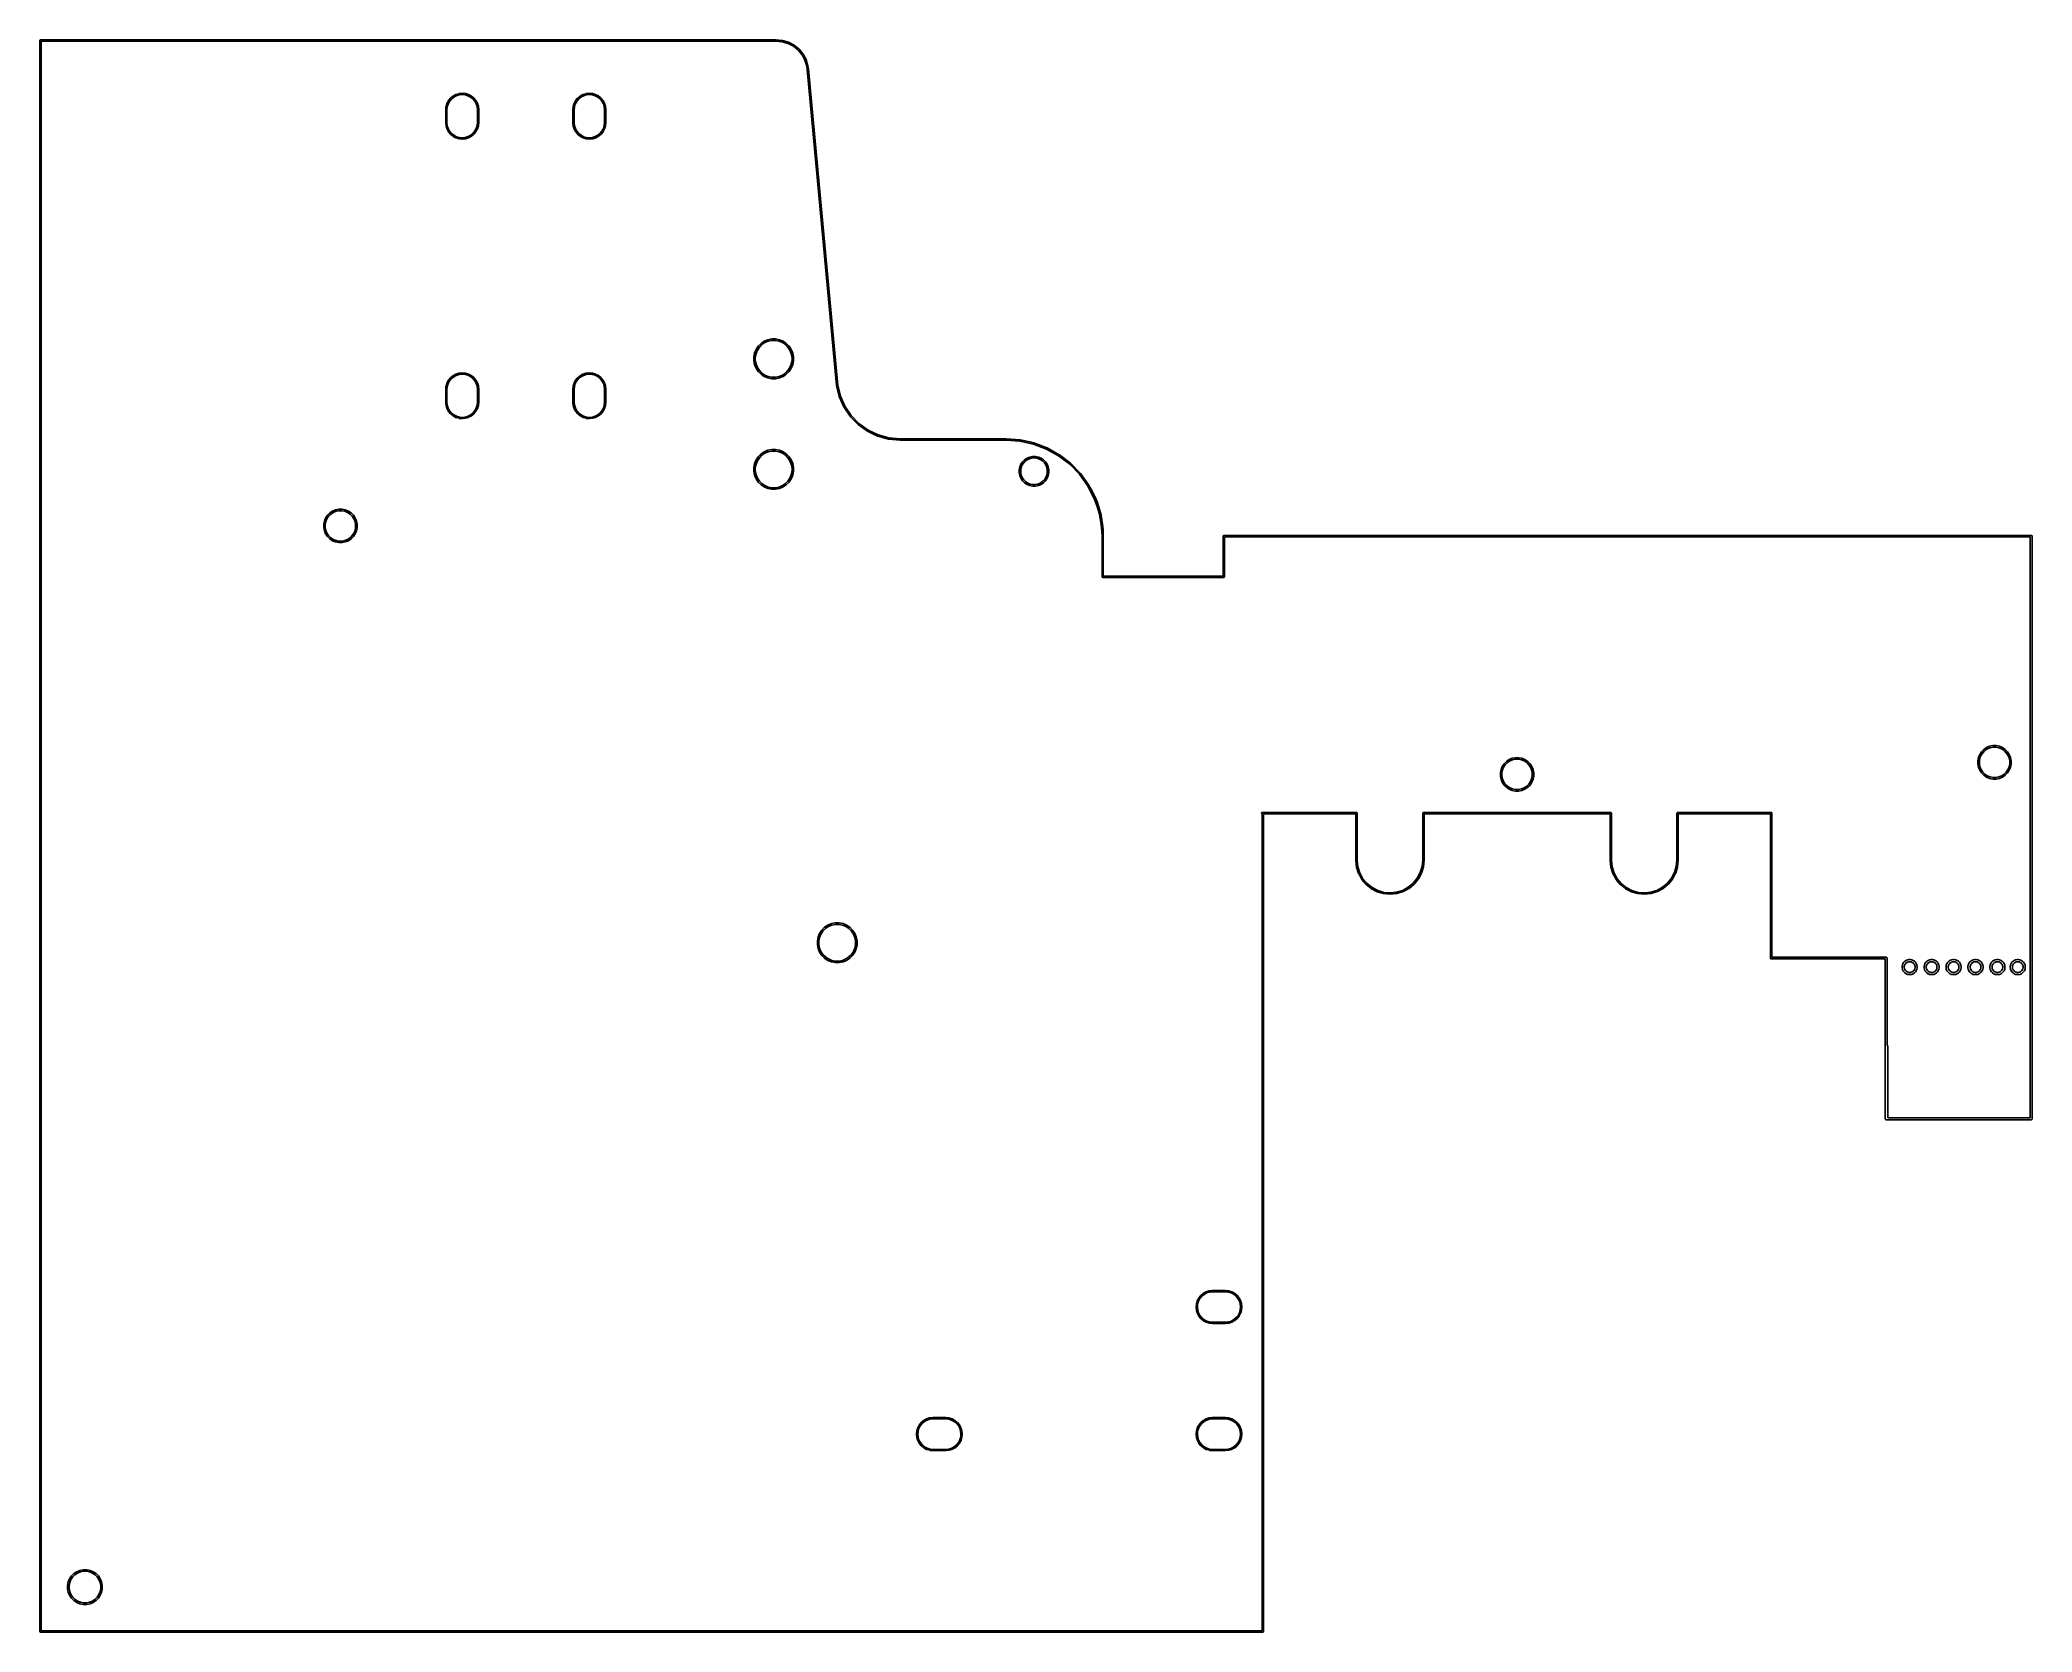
# Model space of a CAD drawing. Extents: x 3.19 to 9.36, y -6.51 to -1.58.
import ezdxf

# ---------------------------------------------------------------- set-up
doc = ezdxf.new("R2010")
doc.units = 0
doc.header["$MEASUREMENT"] = 0
doc.layers.add('BLACK', color=7, linetype='CONTINUOUS')

msp = doc.modelspace()

# ---------------------------------------------------------------- linework, layer by layer
at = {"layer": 'BLACK', "linetype": 'CONTINUOUS'}
for p, q in [((3.18662, -1.58233), (3.18666, -1.58194)), ((3.18663, -1.58242), (3.18662, -1.58233)), ((3.18663, -6.51136), (3.18663, -1.58242)), ((3.18666, -1.58194), (3.18677, -1.58157)), ((3.18677, -1.58157), (3.18695, -1.58123)), ((3.18695, -1.58123), (3.1872, -1.58093)), ((3.1872, -1.58093), (3.1875, -1.58068)), ((3.1875, -1.58068), (3.18784, -1.5805)), ((3.18784, -1.5805), (3.18821, -1.58039)), ((3.18821, -1.58039), (3.1885, -1.58036)), ((3.1885, -1.58036), (3.1886, -1.58035)), ((3.1886, -1.58035), (3.18869, -1.58036)), ((3.18869, -1.58036), (5.46776, -1.58036)), ((5.46757, -1.5843), (3.19057, -1.5843)), ((3.19057, -1.5843), (3.19057, -6.50949)), ((5.4864, -1.58614), (5.46757, -1.5843)), ((5.46776, -1.58036), (5.46786, -1.58037)), ((5.46786, -1.58037), (5.46786, -1.58037)), ((5.46786, -1.58037), (5.48698, -1.58224)), ((5.50442, -1.59158), (5.4864, -1.58614)), ((5.48698, -1.58224), (5.48698, -1.58224)), ((5.48698, -1.58224), (5.48698, -1.58224)), ((5.48698, -1.58224), (5.487, -1.58225)), ((5.487, -1.58225), (5.48718, -1.58228)), ((5.48718, -1.58228), (5.48735, -1.58232)), ((5.48735, -1.58232), (5.50574, -1.58787)), ((5.52104, -1.60042), (5.50442, -1.59158)), ((5.50574, -1.58787), (5.50577, -1.58788)), ((5.50577, -1.58788), (5.50593, -1.58795)), ((5.50593, -1.58795), (5.5061, -1.58802)), ((5.5061, -1.58802), (5.52306, -1.59703)), ((5.53563, -1.61232), (5.52104, -1.60042)), ((5.52306, -1.59703), (5.52306, -1.59703)), ((5.52306, -1.59703), (5.52308, -1.59705)), ((5.52308, -1.59705), (5.52323, -1.59715)), ((5.52323, -1.59715), (5.52338, -1.59725)), ((5.52338, -1.59725), (5.53827, -1.60939)), ((5.54763, -1.62682), (5.53563, -1.61232)), ((5.53827, -1.60939), (5.53827, -1.60939)), ((5.53827, -1.60939), (5.53827, -1.60939)), ((5.53827, -1.60939), (5.53829, -1.6094)), ((5.53829, -1.6094), (5.53841, -1.60953)), ((5.53841, -1.60953), (5.53854, -1.60966)), ((5.53854, -1.60966), (5.55078, -1.62446)), ((5.55658, -1.64338), (5.54763, -1.62682)), ((5.55078, -1.62446), (5.55078, -1.62446)), ((5.55078, -1.62446), (5.55078, -1.62446)), ((5.55078, -1.62446), (5.5508, -1.62448)), ((5.5508, -1.62448), (5.5509, -1.62463)), ((5.5509, -1.62463), (5.551, -1.62478)), ((5.551, -1.62478), (5.56013, -1.64167)), ((5.56216, -1.6614), (5.55658, -1.64338)), ((5.56013, -1.64167), (5.56013, -1.64167)), ((5.56013, -1.64167), (5.56013, -1.64167)), ((5.56013, -1.64167), (5.56015, -1.6417)), ((5.56015, -1.6417), (5.56021, -1.64186)), ((5.56021, -1.64186), (5.56028, -1.64203)), ((5.56028, -1.64203), (5.56596, -1.66038)), ((5.56372, -1.67192), (5.56216, -1.6614)), ((5.56596, -1.66038), (5.56597, -1.66041)), ((5.56597, -1.66041), (5.566, -1.66054)), ((5.566, -1.66054), (5.56603, -1.66067)), ((5.56603, -1.66067), (5.56762, -1.67135)), ((5.6533, -2.64011), (5.56372, -1.67192)), ((5.56762, -1.67135), (5.56763, -1.67141)), ((5.56763, -1.67141), (5.65721, -2.63962)), ((4.44374, -1.797), (4.44468, -1.78744)), ((4.44468, -1.78742), (4.44471, -1.78724)), ((4.44468, -1.78744), (4.44468, -1.78742)), ((4.44468, -1.78744), (4.44468, -1.78744)), ((4.44468, -1.78744), (4.44468, -1.78744)), ((4.44471, -1.78724), (4.44475, -1.78707)), ((4.44475, -1.78707), (4.44753, -1.77787)), ((4.44753, -1.77785), (4.4476, -1.77768)), ((4.44753, -1.77787), (4.44753, -1.77785)), ((4.4476, -1.77768), (4.44767, -1.77752)), ((4.44767, -1.77752), (4.45218, -1.76904)), ((4.44857, -1.78802), (4.44767, -1.79729)), ((4.45124, -1.77919), (4.44857, -1.78802)), ((4.45557, -1.77105), (4.45124, -1.77919)), ((4.45218, -1.76904), (4.45219, -1.76901)), ((4.45218, -1.76904), (4.45218, -1.76904)), ((4.45218, -1.76904), (4.45218, -1.76904)), ((4.45219, -1.76901), (4.45229, -1.76887)), ((4.45229, -1.76887), (4.45239, -1.76872)), ((4.45239, -1.76872), (4.45846, -1.76127)), ((4.46139, -1.76391), (4.45557, -1.77105)), ((4.45846, -1.76127), (4.45848, -1.76125)), ((4.45846, -1.76127), (4.45846, -1.76127)), ((4.45846, -1.76127), (4.45846, -1.76127)), ((4.45848, -1.76125), (4.45861, -1.76113)), ((4.45861, -1.76113), (4.45874, -1.761)), ((4.45874, -1.761), (4.46614, -1.75488)), ((4.4685, -1.75803), (4.46139, -1.76391)), ((4.46614, -1.75488), (4.46616, -1.75486)), ((4.46614, -1.75488), (4.46614, -1.75488)), ((4.46614, -1.75488), (4.46614, -1.75488)), ((4.46616, -1.75486), (4.46631, -1.75476)), ((4.46631, -1.75476), (4.46645, -1.75466)), ((4.46645, -1.75466), (4.4749, -1.7501)), ((4.47661, -1.75365), (4.4685, -1.75803)), ((4.4749, -1.75009), (4.47493, -1.75008)), ((4.4749, -1.7501), (4.4749, -1.75009)), ((4.4749, -1.7501), (4.4749, -1.7501)), ((4.47493, -1.75008), (4.47509, -1.75002)), ((4.47509, -1.75002), (4.47526, -1.74995)), ((4.47526, -1.74995), (4.48443, -1.74711)), ((4.48541, -1.75092), (4.47661, -1.75365)), ((4.48443, -1.74711), (4.48446, -1.7471)), ((4.48446, -1.7471), (4.48463, -1.74706)), ((4.48463, -1.74706), (4.48481, -1.74703)), ((4.48481, -1.74703), (4.49436, -1.74602)), ((4.49458, -1.74996), (4.48541, -1.75092)), ((4.49436, -1.74602), (4.49439, -1.74602)), ((4.49439, -1.74602), (4.49457, -1.74602)), ((4.49457, -1.74602), (4.49474, -1.74602)), ((4.50376, -1.7508), (4.49458, -1.74996)), ((4.49474, -1.74602), (4.50431, -1.74689)), ((4.5126, -1.7534), (4.50376, -1.7508)), ((4.50431, -1.74689), (4.50431, -1.74689)), ((4.50431, -1.74689), (4.50431, -1.74689)), ((4.50431, -1.74689), (4.50434, -1.7469)), ((4.50434, -1.7469), (4.50451, -1.74693)), ((4.50451, -1.74693), (4.50469, -1.74696)), ((4.50469, -1.74696), (4.5139, -1.74968)), ((4.52077, -1.75767), (4.5126, -1.7534)), ((4.5139, -1.74968), (4.51393, -1.74968)), ((4.51393, -1.74968), (4.51409, -1.74975)), ((4.51409, -1.74975), (4.51426, -1.74982)), ((4.51426, -1.74982), (4.52277, -1.75427)), ((4.52796, -1.76345), (4.52077, -1.75767)), ((4.52277, -1.75427), (4.52277, -1.75427)), ((4.52277, -1.75427), (4.52277, -1.75427)), ((4.52277, -1.75427), (4.52279, -1.75428)), ((4.52279, -1.75428), (4.52294, -1.75438)), ((4.52294, -1.75438), (4.52309, -1.75448)), ((4.52309, -1.75448), (4.53058, -1.7605)), ((4.53388, -1.77051), (4.52796, -1.76345)), ((4.53058, -1.7605), (4.5306, -1.76052)), ((4.5306, -1.76052), (4.53072, -1.76064)), ((4.53072, -1.76064), (4.53085, -1.76077)), ((4.53085, -1.76077), (4.53702, -1.76813)), ((4.53832, -1.77859), (4.53388, -1.77051)), ((4.53702, -1.76813), (4.53704, -1.76815)), ((4.53704, -1.76815), (4.53714, -1.76829)), ((4.53714, -1.76829), (4.53724, -1.76844)), ((4.53724, -1.76844), (4.54187, -1.77686)), ((4.54111, -1.78737), (4.53832, -1.77859)), ((4.54215, -1.79662), (4.54111, -1.78737)), ((4.54187, -1.77686), (4.54188, -1.77688)), ((4.54188, -1.77688), (4.54195, -1.77705)), ((4.54195, -1.77705), (4.54202, -1.77721)), ((4.54202, -1.77721), (4.54492, -1.78637)), ((4.54492, -1.78637), (4.54493, -1.78639)), ((4.54493, -1.78639), (4.54497, -1.78657)), ((4.54497, -1.78657), (4.545, -1.78674)), ((4.545, -1.78674), (4.54607, -1.79629)), ((4.83764, -1.797), (4.83858, -1.78744)), ((4.83858, -1.78742), (4.83862, -1.78724)), ((4.83858, -1.78744), (4.83858, -1.78742)), ((4.83858, -1.78744), (4.83858, -1.78744)), ((4.83858, -1.78744), (4.83858, -1.78744)), ((4.83862, -1.78724), (4.83865, -1.78707)), ((4.83865, -1.78707), (4.84143, -1.77787)), ((4.84143, -1.77787), (4.84144, -1.77785)), ((4.84144, -1.77785), (4.84151, -1.77768)), ((4.84151, -1.77768), (4.84158, -1.77752)), ((4.84248, -1.78802), (4.84157, -1.79729)), ((4.84158, -1.77752), (4.84608, -1.76904)), ((4.84514, -1.77919), (4.84248, -1.78802)), ((4.84947, -1.77105), (4.84514, -1.77919)), ((4.84608, -1.76904), (4.8461, -1.76901)), ((4.84608, -1.76904), (4.84608, -1.76904)), ((4.84608, -1.76904), (4.84608, -1.76904)), ((4.8461, -1.76901), (4.8462, -1.76887)), ((4.8462, -1.76887), (4.8463, -1.76872)), ((4.8463, -1.76872), (4.85237, -1.76127)), ((4.8553, -1.76391), (4.84947, -1.77105)), ((4.85237, -1.76127), (4.85238, -1.76125)), ((4.85237, -1.76127), (4.85237, -1.76127)), ((4.85237, -1.76127), (4.85237, -1.76127)), ((4.85238, -1.76125), (4.85251, -1.76113)), ((4.85251, -1.76113), (4.85264, -1.761)), ((4.85264, -1.761), (4.86004, -1.75488)), ((4.8624, -1.75803), (4.8553, -1.76391)), ((4.86004, -1.75488), (4.86006, -1.75486)), ((4.86004, -1.75488), (4.86004, -1.75488)), ((4.86004, -1.75488), (4.86004, -1.75488)), ((4.86006, -1.75486), (4.86021, -1.75476)), ((4.86021, -1.75476), (4.86036, -1.75466)), ((4.86036, -1.75466), (4.86881, -1.7501)), ((4.87051, -1.75365), (4.8624, -1.75803)), ((4.86881, -1.75009), (4.86883, -1.75008)), ((4.86881, -1.7501), (4.86881, -1.75009)), ((4.86881, -1.7501), (4.86881, -1.7501)), ((4.86883, -1.75008), (4.86899, -1.75002)), ((4.86899, -1.75002), (4.86916, -1.74995)), ((4.86916, -1.74995), (4.87833, -1.74711)), ((4.87931, -1.75092), (4.87051, -1.75365)), ((4.87833, -1.74711), (4.87836, -1.7471)), ((4.87836, -1.7471), (4.87854, -1.74706)), ((4.87854, -1.74706), (4.87871, -1.74703)), ((4.87871, -1.74703), (4.88826, -1.74602)), ((4.88848, -1.74996), (4.87931, -1.75092)), ((4.88826, -1.74602), (4.88829, -1.74602)), ((4.88829, -1.74602), (4.88847, -1.74602)), ((4.88847, -1.74602), (4.88865, -1.74602)), ((4.89766, -1.7508), (4.88848, -1.74996)), ((4.88865, -1.74602), (4.89821, -1.74689)), ((4.90651, -1.7534), (4.89766, -1.7508)), ((4.89821, -1.74689), (4.89821, -1.74689)), ((4.89821, -1.74689), (4.89821, -1.74689)), ((4.89821, -1.74689), (4.89824, -1.7469)), ((4.89824, -1.7469), (4.89841, -1.74693)), ((4.89841, -1.74693), (4.89859, -1.74696)), ((4.89859, -1.74696), (4.9078, -1.74968)), ((4.91468, -1.75767), (4.90651, -1.7534)), ((4.9078, -1.74968), (4.90783, -1.74968)), ((4.90783, -1.74968), (4.90799, -1.74975)), ((4.90799, -1.74975), (4.90816, -1.74982)), ((4.90816, -1.74982), (4.91667, -1.75427)), ((4.92186, -1.76345), (4.91468, -1.75767)), ((4.91667, -1.75427), (4.91667, -1.75427)), ((4.91667, -1.75427), (4.91667, -1.75427)), ((4.91667, -1.75427), (4.9167, -1.75428)), ((4.9167, -1.75428), (4.91684, -1.75438)), ((4.91684, -1.75438), (4.91699, -1.75448)), ((4.91699, -1.75448), (4.92448, -1.7605)), ((4.92779, -1.77051), (4.92186, -1.76345)), ((4.92448, -1.7605), (4.9245, -1.76052)), ((4.9245, -1.76052), (4.92463, -1.76064)), ((4.92463, -1.76064), (4.92475, -1.76077)), ((4.92475, -1.76077), (4.93093, -1.76813)), ((4.93223, -1.77859), (4.92779, -1.77051)), ((4.93093, -1.76813), (4.93094, -1.76815)), ((4.93094, -1.76815), (4.93104, -1.76829)), ((4.93104, -1.76829), (4.93114, -1.76844)), ((4.93114, -1.76844), (4.93577, -1.77686)), ((4.93502, -1.78737), (4.93223, -1.77859)), ((4.93605, -1.79662), (4.93502, -1.78737)), ((4.93577, -1.77686), (4.93578, -1.77688)), ((4.93578, -1.77688), (4.93585, -1.77705)), ((4.93585, -1.77705), (4.93592, -1.77721)), ((4.93592, -1.77721), (4.93883, -1.78637)), ((4.93883, -1.78637), (4.93883, -1.78639)), ((4.93883, -1.78639), (4.93887, -1.78657)), ((4.93887, -1.78657), (4.93891, -1.78674)), ((4.93891, -1.78674), (4.93998, -1.79629)), ((4.44373, -1.7971), (4.44374, -1.797)), ((4.44373, -1.83666), (4.44373, -1.7971)), ((4.44373, -1.83667), (4.44373, -1.83666)), ((4.44373, -1.83726), (4.44373, -1.83667)), ((4.44374, -1.83735), (4.44373, -1.83726)), ((4.44374, -1.83744), (4.44374, -1.83735)), ((4.44375, -1.83747), (4.44374, -1.83744)), ((4.44482, -1.84702), (4.44375, -1.83747)), ((4.44485, -1.84719), (4.44482, -1.84702)), ((4.44489, -1.84736), (4.44485, -1.84719)), ((4.4449, -1.84739), (4.44489, -1.84736)), ((4.4478, -1.85655), (4.4449, -1.84739)), ((4.4449, -1.84739), (4.4449, -1.84739)), ((4.4449, -1.84739), (4.4449, -1.84739)), ((4.44767, -1.79729), (4.44767, -1.83656)), ((4.44767, -1.83656), (4.44767, -1.83713)), ((4.44767, -1.83713), (4.44871, -1.84638)), ((4.44871, -1.84638), (4.45149, -1.85517)), ((4.53858, -1.85456), (4.54124, -1.84574)), ((4.54124, -1.84574), (4.54215, -1.83647)), ((4.54215, -1.79721), (4.54215, -1.79662)), ((4.54215, -1.83647), (4.54215, -1.79721)), ((4.54507, -1.84669), (4.54229, -1.85589)), ((4.5451, -1.84651), (4.54507, -1.84669)), ((4.54514, -1.84634), (4.5451, -1.84651)), ((4.54608, -1.83676), (4.54514, -1.84631)), ((4.54514, -1.84631), (4.54514, -1.84631)), ((4.54514, -1.84631), (4.54514, -1.84632)), ((4.54514, -1.84632), (4.54514, -1.84634)), ((4.54607, -1.79629), (4.54608, -1.79631)), ((4.54608, -1.79631), (4.54608, -1.7964)), ((4.54608, -1.7964), (4.54609, -1.79649)), ((4.54609, -1.83666), (4.54608, -1.83676)), ((4.54608, -1.83676), (4.54608, -1.83676)), ((4.54609, -1.79649), (4.54609, -1.79709)), ((4.54609, -1.79709), (4.54609, -1.7971)), ((4.54609, -1.7971), (4.54609, -1.83666)), ((4.83763, -1.7971), (4.83764, -1.797)), ((4.83763, -1.83666), (4.83763, -1.7971)), ((4.83763, -1.83667), (4.83763, -1.83666)), ((4.83764, -1.83726), (4.83763, -1.83667)), ((4.83765, -1.83735), (4.83764, -1.83726)), ((4.83765, -1.83744), (4.83765, -1.83735)), ((4.83765, -1.83747), (4.83765, -1.83744)), ((4.83872, -1.84702), (4.83765, -1.83747)), ((4.83876, -1.84719), (4.83872, -1.84702)), ((4.83879, -1.84736), (4.83876, -1.84719)), ((4.8388, -1.84739), (4.83879, -1.84736)), ((4.8417, -1.85655), (4.8388, -1.84739)), ((4.8388, -1.84739), (4.8388, -1.84739)), ((4.8388, -1.84739), (4.8388, -1.84739)), ((4.84157, -1.79729), (4.84157, -1.83656)), ((4.84157, -1.83656), (4.84157, -1.83713)), ((4.84157, -1.83713), (4.84261, -1.84638)), ((4.84261, -1.84638), (4.8454, -1.85517)), ((4.93248, -1.85456), (4.93515, -1.84574)), ((4.93515, -1.84574), (4.93606, -1.83647)), ((4.93606, -1.79721), (4.93605, -1.79662)), ((4.93606, -1.83647), (4.93606, -1.79721)), ((4.93897, -1.84669), (4.9362, -1.85589)), ((4.93901, -1.84651), (4.93897, -1.84669)), ((4.93904, -1.84634), (4.93901, -1.84651)), ((4.93905, -1.84632), (4.93904, -1.84634)), ((4.93998, -1.83676), (4.93905, -1.84631)), ((4.93905, -1.84631), (4.93905, -1.84631)), ((4.93905, -1.84631), (4.93905, -1.84632)), ((4.93998, -1.79629), (4.93998, -1.79631)), ((4.93998, -1.79631), (4.93998, -1.7964)), ((4.93998, -1.7964), (4.93999, -1.79649)), ((4.93999, -1.83666), (4.93998, -1.83676)), ((4.93998, -1.83676), (4.93998, -1.83676)), ((4.93999, -1.79649), (4.93999, -1.79709)), ((4.93999, -1.79709), (4.93999, -1.7971)), ((4.93999, -1.7971), (4.93999, -1.83666)), ((4.44787, -1.85671), (4.4478, -1.85655)), ((4.44794, -1.85688), (4.44787, -1.85671)), ((4.44795, -1.8569), (4.44794, -1.85688)), ((4.45258, -1.86532), (4.44795, -1.8569)), ((4.45149, -1.85517), (4.45594, -1.86325)), ((4.45268, -1.86546), (4.45258, -1.86532)), ((4.45278, -1.86561), (4.45268, -1.86546)), ((4.4528, -1.86563), (4.45278, -1.86561)), ((4.45897, -1.87299), (4.4528, -1.86563)), ((4.4528, -1.86563), (4.4528, -1.86563)), ((4.4528, -1.86563), (4.4528, -1.86563)), ((4.45594, -1.86325), (4.46186, -1.87031)), ((4.4591, -1.87312), (4.45897, -1.87299)), ((4.45922, -1.87324), (4.4591, -1.87312)), ((4.45924, -1.87326), (4.45922, -1.87324)), ((4.46673, -1.87928), (4.45924, -1.87326)), ((4.46186, -1.87031), (4.46905, -1.87609)), ((4.46688, -1.87938), (4.46673, -1.87928)), ((4.46703, -1.87947), (4.46688, -1.87938)), ((4.46705, -1.87949), (4.46703, -1.87947)), ((4.47556, -1.88394), (4.46705, -1.87949)), ((4.46705, -1.87949), (4.46705, -1.87949)), ((4.46705, -1.87949), (4.46705, -1.87949)), ((4.46905, -1.87609), (4.47722, -1.88036)), ((4.47573, -1.884), (4.47556, -1.88394)), ((4.47589, -1.88407), (4.47573, -1.884)), ((4.47592, -1.88408), (4.47589, -1.88407)), ((4.48513, -1.88679), (4.47592, -1.88408)), ((4.47722, -1.88036), (4.48606, -1.88296)), ((4.48531, -1.88683), (4.48513, -1.88679)), ((4.48548, -1.88686), (4.48531, -1.88683)), ((4.48551, -1.88687), (4.48548, -1.88686)), ((4.49507, -1.88774), (4.48551, -1.88687)), ((4.48551, -1.88687), (4.48551, -1.88687)), ((4.48551, -1.88687), (4.48551, -1.88687)), ((4.48606, -1.88296), (4.49524, -1.8838)), ((4.49525, -1.88773), (4.49507, -1.88774)), ((4.49524, -1.8838), (4.50441, -1.88283)), ((4.49543, -1.88774), (4.49525, -1.88773)), ((4.49546, -1.88773), (4.49543, -1.88774)), ((4.50501, -1.88673), (4.49546, -1.88773)), ((4.50441, -1.88283), (4.51321, -1.88011)), ((4.50519, -1.88669), (4.50501, -1.88673)), ((4.50536, -1.88666), (4.50519, -1.88669)), ((4.50539, -1.88665), (4.50536, -1.88666)), ((4.51456, -1.88381), (4.50539, -1.88665)), ((4.51321, -1.88011), (4.52132, -1.87572)), ((4.51473, -1.88374), (4.51456, -1.88381)), ((4.51489, -1.88368), (4.51473, -1.88374)), ((4.51492, -1.88366), (4.51489, -1.88368)), ((4.52337, -1.87909), (4.51492, -1.88366)), ((4.51492, -1.88366), (4.51492, -1.88366)), ((4.51492, -1.88366), (4.51492, -1.88366)), ((4.52132, -1.87572), (4.52843, -1.86985)), ((4.52351, -1.87899), (4.52337, -1.87909)), ((4.52366, -1.8789), (4.52351, -1.87899)), ((4.52368, -1.87888), (4.52366, -1.8789)), ((4.53108, -1.87276), (4.52368, -1.87888)), ((4.52368, -1.87888), (4.52368, -1.87888)), ((4.52368, -1.87888), (4.52368, -1.87888)), ((4.52843, -1.86985), (4.53425, -1.8627)), ((4.53121, -1.87263), (4.53108, -1.87276)), ((4.53134, -1.87251), (4.53121, -1.87263)), ((4.53135, -1.87249), (4.53134, -1.87251)), ((4.53743, -1.86504), (4.53135, -1.87249)), ((4.53425, -1.8627), (4.53858, -1.85456)), ((4.53752, -1.86489), (4.53743, -1.86504)), ((4.53762, -1.86475), (4.53752, -1.86489)), ((4.53764, -1.86472), (4.53762, -1.86475)), ((4.54215, -1.85624), (4.53764, -1.86472)), ((4.53764, -1.86472), (4.53764, -1.86472)), ((4.53764, -1.86472), (4.53764, -1.86472)), ((4.54222, -1.85608), (4.54215, -1.85624)), ((4.54229, -1.85591), (4.54222, -1.85608)), ((4.54229, -1.85589), (4.54229, -1.85591)), ((4.84177, -1.85671), (4.8417, -1.85655)), ((4.84184, -1.85688), (4.84177, -1.85671)), ((4.84185, -1.8569), (4.84184, -1.85688)), ((4.84648, -1.86532), (4.84185, -1.8569)), ((4.8454, -1.85517), (4.84984, -1.86325)), ((4.84658, -1.86546), (4.84648, -1.86532)), ((4.84668, -1.86561), (4.84658, -1.86546)), ((4.8467, -1.86563), (4.84668, -1.86561)), ((4.85287, -1.87299), (4.8467, -1.86563)), ((4.8467, -1.86563), (4.8467, -1.86563)), ((4.8467, -1.86563), (4.8467, -1.86563)), ((4.84984, -1.86325), (4.85576, -1.87031)), ((4.853, -1.87312), (4.85287, -1.87299)), ((4.85313, -1.87324), (4.853, -1.87312)), ((4.85315, -1.87326), (4.85313, -1.87324)), ((4.86063, -1.87928), (4.85315, -1.87326)), ((4.85576, -1.87031), (4.86295, -1.87609)), ((4.86078, -1.87938), (4.86063, -1.87928)), ((4.86093, -1.87947), (4.86078, -1.87938)), ((4.86095, -1.87949), (4.86093, -1.87947)), ((4.86947, -1.88394), (4.86095, -1.87949)), ((4.86095, -1.87949), (4.86095, -1.87949)), ((4.86095, -1.87949), (4.86095, -1.87949)), ((4.86295, -1.87609), (4.87112, -1.88036)), ((4.86963, -1.884), (4.86947, -1.88394)), ((4.8698, -1.88407), (4.86963, -1.884)), ((4.86982, -1.88408), (4.8698, -1.88407)), ((4.87904, -1.88679), (4.86982, -1.88408)), ((4.87112, -1.88036), (4.87996, -1.88296)), ((4.87921, -1.88683), (4.87904, -1.88679)), ((4.87939, -1.88686), (4.87921, -1.88683)), ((4.87941, -1.88687), (4.87939, -1.88686)), ((4.88898, -1.88774), (4.87941, -1.88687)), ((4.87941, -1.88687), (4.87941, -1.88687)), ((4.87941, -1.88687), (4.87941, -1.88687)), ((4.87996, -1.88296), (4.88914, -1.8838)), ((4.88916, -1.88773), (4.88898, -1.88774)), ((4.88914, -1.8838), (4.89831, -1.88283)), ((4.88933, -1.88774), (4.88916, -1.88773)), ((4.88936, -1.88773), (4.88933, -1.88774)), ((4.89891, -1.88673), (4.88936, -1.88773)), ((4.89831, -1.88283), (4.90712, -1.88011)), ((4.89909, -1.88669), (4.89891, -1.88673)), ((4.89926, -1.88666), (4.89909, -1.88669)), ((4.89929, -1.88665), (4.89926, -1.88666)), ((4.90847, -1.88381), (4.89929, -1.88665)), ((4.90712, -1.88011), (4.91523, -1.87572)), ((4.90863, -1.88374), (4.90847, -1.88381)), ((4.9088, -1.88368), (4.90863, -1.88374)), ((4.90882, -1.88366), (4.9088, -1.88368)), ((4.91727, -1.87909), (4.90882, -1.88366)), ((4.90882, -1.88366), (4.90882, -1.88366)), ((4.90882, -1.88366), (4.90882, -1.88366)), ((4.91523, -1.87572), (4.92233, -1.86985)), ((4.91742, -1.87899), (4.91727, -1.87909)), ((4.91757, -1.8789), (4.91742, -1.87899)), ((4.91759, -1.87888), (4.91757, -1.8789)), ((4.92499, -1.87276), (4.91759, -1.87888)), ((4.91759, -1.87888), (4.91759, -1.87888)), ((4.91759, -1.87888), (4.91759, -1.87888)), ((4.92233, -1.86985), (4.92816, -1.8627)), ((4.92511, -1.87263), (4.92499, -1.87276)), ((4.92524, -1.87251), (4.92511, -1.87263)), ((4.92526, -1.87249), (4.92524, -1.87251)), ((4.93133, -1.86504), (4.92526, -1.87249)), ((4.92816, -1.8627), (4.93248, -1.85456)), ((4.93143, -1.86489), (4.93133, -1.86504)), ((4.93153, -1.86475), (4.93143, -1.86489)), ((4.93154, -1.86472), (4.93153, -1.86475)), ((4.93605, -1.85624), (4.93154, -1.86472)), ((4.93154, -1.86472), (4.93154, -1.86472)), ((4.93154, -1.86472), (4.93154, -1.86472)), ((4.93612, -1.85608), (4.93605, -1.85624)), ((4.93619, -1.85591), (4.93612, -1.85608)), ((4.9362, -1.85589), (4.93619, -1.85591)), ((5.40519, -2.53941), (5.41192, -2.52933)), ((5.41192, -2.52933), (5.42049, -2.52077)), ((5.42349, -2.52442), (5.41557, -2.53233)), ((5.42049, -2.52077), (5.43056, -2.51403)), ((5.43279, -2.5182), (5.42349, -2.52442)), ((5.43056, -2.51403), (5.44176, -2.5094)), ((5.44313, -2.51392), (5.43279, -2.5182)), ((5.44176, -2.5094), (5.45364, -2.50703)), ((5.45411, -2.51174), (5.44313, -2.51392)), ((5.45364, -2.50703), (5.46576, -2.50703)), ((5.4653, -2.51174), (5.45411, -2.51174)), ((5.47627, -2.51392), (5.4653, -2.51174)), ((5.46576, -2.50703), (5.47764, -2.5094)), ((5.48661, -2.5182), (5.47627, -2.51392)), ((5.47764, -2.5094), (5.48884, -2.51403)), ((5.49592, -2.52442), (5.48661, -2.5182)), ((5.48884, -2.51403), (5.49891, -2.52077)), ((5.50383, -2.53233), (5.49592, -2.52442)), ((5.49891, -2.52077), (5.50748, -2.52933)), ((5.50748, -2.52933), (5.51421, -2.53941)), ((5.39819, -2.56249), (5.40055, -2.5506)), ((5.39819, -2.57461), (5.39819, -2.56249)), ((5.40055, -2.58649), (5.39819, -2.57461)), ((5.40055, -2.5506), (5.40519, -2.53941)), ((5.40519, -2.59768), (5.40055, -2.58649)), ((5.40507, -2.55198), (5.40289, -2.56295)), ((5.40289, -2.56295), (5.40289, -2.57414)), ((5.40289, -2.57414), (5.40507, -2.58512)), ((5.40935, -2.54164), (5.40507, -2.55198)), ((5.40507, -2.58512), (5.40935, -2.59546)), ((5.41557, -2.53233), (5.40935, -2.54164)), ((5.51005, -2.54164), (5.50383, -2.53233)), ((5.51433, -2.55198), (5.51005, -2.54164)), ((5.51005, -2.59546), (5.51433, -2.58512)), ((5.51421, -2.53941), (5.51885, -2.5506)), ((5.51885, -2.58649), (5.51421, -2.59768)), ((5.51651, -2.56295), (5.51433, -2.55198)), ((5.51433, -2.58512), (5.51651, -2.57414)), ((5.51651, -2.57414), (5.51651, -2.56295)), ((5.51885, -2.5506), (5.52121, -2.56249)), ((5.52121, -2.57461), (5.51885, -2.58649)), ((5.52121, -2.56249), (5.52121, -2.57461)), ((4.44374, -2.66314), (4.44468, -2.65359)), ((4.44468, -2.65356), (4.44471, -2.65339)), ((4.44468, -2.65358), (4.44468, -2.65356)), ((4.44468, -2.65359), (4.44468, -2.65358)), ((4.44468, -2.65358), (4.44468, -2.65358)), ((4.44471, -2.65339), (4.44475, -2.65321)), ((4.44475, -2.65321), (4.44753, -2.64401)), ((4.44753, -2.64399), (4.4476, -2.64382)), ((4.44753, -2.64401), (4.44753, -2.64399)), ((4.4476, -2.64382), (4.44767, -2.64366)), ((4.44767, -2.64366), (4.45218, -2.63518)), ((4.45124, -2.64534), (4.44857, -2.65416)), ((4.45557, -2.6372), (4.45124, -2.64534)), ((4.45218, -2.63518), (4.45219, -2.63515)), ((4.45218, -2.63518), (4.45218, -2.63518)), ((4.45218, -2.63518), (4.45218, -2.63518)), ((4.45219, -2.63515), (4.45229, -2.63501)), ((4.45229, -2.63501), (4.45239, -2.63486)), ((4.45239, -2.63486), (4.45846, -2.62741)), ((4.46139, -2.63005), (4.45557, -2.6372)), ((4.45846, -2.62741), (4.45848, -2.62739)), ((4.45846, -2.62741), (4.45846, -2.62741)), ((4.45846, -2.62741), (4.45846, -2.62741)), ((4.45848, -2.62739), (4.45861, -2.62727)), ((4.45861, -2.62727), (4.45874, -2.62714)), ((4.45874, -2.62714), (4.46614, -2.62102)), ((4.4685, -2.62418), (4.46139, -2.63005)), ((4.46614, -2.62102), (4.46616, -2.621)), ((4.46614, -2.62102), (4.46614, -2.62102)), ((4.46614, -2.62102), (4.46614, -2.62102)), ((4.46616, -2.621), (4.46631, -2.62091)), ((4.46631, -2.62091), (4.46645, -2.62081)), ((4.46645, -2.62081), (4.4749, -2.61624)), ((4.47661, -2.61979), (4.4685, -2.62418)), ((4.4749, -2.61624), (4.47493, -2.61622)), ((4.4749, -2.61624), (4.4749, -2.61624)), ((4.4749, -2.61624), (4.4749, -2.61624)), ((4.47493, -2.61622), (4.47509, -2.61616)), ((4.47509, -2.61616), (4.47526, -2.61609)), ((4.47526, -2.61609), (4.48443, -2.61325)), ((4.48541, -2.61707), (4.47661, -2.61979)), ((4.48443, -2.61325), (4.48446, -2.61324)), ((4.48446, -2.61324), (4.48463, -2.61321)), ((4.48463, -2.61321), (4.48481, -2.61317)), ((4.48481, -2.61317), (4.49436, -2.61217)), ((4.49458, -2.6161), (4.48541, -2.61707)), ((4.49436, -2.61217), (4.49439, -2.61216)), ((4.49439, -2.61216), (4.49457, -2.61217)), ((4.49457, -2.61217), (4.49474, -2.61216)), ((4.50376, -2.61694), (4.49458, -2.6161)), ((4.49474, -2.61216), (4.50431, -2.61303)), ((4.5126, -2.61954), (4.50376, -2.61694)), ((4.50431, -2.61303), (4.50431, -2.61303)), ((4.50431, -2.61303), (4.50431, -2.61303)), ((4.50431, -2.61303), (4.50434, -2.61304)), ((4.50434, -2.61304), (4.50451, -2.61307)), ((4.50451, -2.61307), (4.50469, -2.61311)), ((4.50469, -2.61311), (4.5139, -2.61582)), ((4.52077, -2.62381), (4.5126, -2.61954)), ((4.5139, -2.61582), (4.51393, -2.61583)), ((4.51393, -2.61583), (4.51409, -2.6159)), ((4.51409, -2.6159), (4.51426, -2.61596)), ((4.51426, -2.61596), (4.52277, -2.62041)), ((4.52796, -2.62959), (4.52077, -2.62381)), ((4.52277, -2.62041), (4.52277, -2.62041)), ((4.52277, -2.62041), (4.52277, -2.62041)), ((4.52277, -2.62041), (4.52279, -2.62042)), ((4.52279, -2.62042), (4.52294, -2.62052)), ((4.52294, -2.62052), (4.52309, -2.62062)), ((4.52309, -2.62062), (4.53058, -2.62664)), ((4.53388, -2.63665), (4.52796, -2.62959)), ((4.53058, -2.62664), (4.5306, -2.62666)), ((4.5306, -2.62666), (4.53072, -2.62678)), ((4.53072, -2.62678), (4.53085, -2.62691)), ((4.53085, -2.62691), (4.53702, -2.63427)), ((4.53832, -2.64473), (4.53388, -2.63665)), ((4.53702, -2.63427), (4.53704, -2.63429)), ((4.53704, -2.63429), (4.53714, -2.63444)), ((4.53714, -2.63444), (4.53724, -2.63458)), ((4.53724, -2.63458), (4.54187, -2.643)), ((4.54111, -2.65352), (4.53832, -2.64473)), ((4.54215, -2.66277), (4.54111, -2.65352)), ((4.54187, -2.643), (4.54188, -2.64302)), ((4.54188, -2.64302), (4.54195, -2.64319)), ((4.54195, -2.64319), (4.54202, -2.64335)), ((4.54202, -2.64335), (4.54492, -2.65251)), ((4.54492, -2.65251), (4.54493, -2.65253)), ((4.54493, -2.65253), (4.54497, -2.65271)), ((4.54497, -2.65271), (4.545, -2.65288)), ((4.545, -2.65288), (4.54607, -2.66243)), ((4.83764, -2.66314), (4.83858, -2.65359)), ((4.83858, -2.65356), (4.83862, -2.65339)), ((4.83858, -2.65358), (4.83858, -2.65356)), ((4.83858, -2.65359), (4.83858, -2.65358)), ((4.83858, -2.65358), (4.83858, -2.65358)), ((4.83862, -2.65339), (4.83865, -2.65321)), ((4.83865, -2.65321), (4.84143, -2.64401)), ((4.84143, -2.64401), (4.84144, -2.64399)), ((4.84144, -2.64399), (4.84151, -2.64382)), ((4.84151, -2.64382), (4.84158, -2.64366)), ((4.84158, -2.64366), (4.84608, -2.63518)), ((4.84514, -2.64534), (4.84248, -2.65416)), ((4.84947, -2.6372), (4.84514, -2.64534)), ((4.84608, -2.63518), (4.8461, -2.63515)), ((4.84608, -2.63518), (4.84608, -2.63518)), ((4.84608, -2.63518), (4.84608, -2.63518)), ((4.8461, -2.63515), (4.8462, -2.63501)), ((4.8462, -2.63501), (4.8463, -2.63486)), ((4.8463, -2.63486), (4.85237, -2.62741)), ((4.8553, -2.63005), (4.84947, -2.6372)), ((4.85237, -2.62741), (4.85238, -2.62739)), ((4.85237, -2.62741), (4.85237, -2.62741)), ((4.85237, -2.62741), (4.85237, -2.62741)), ((4.85238, -2.62739), (4.85251, -2.62727)), ((4.85251, -2.62727), (4.85264, -2.62714)), ((4.85264, -2.62714), (4.86004, -2.62102)), ((4.8624, -2.62418), (4.8553, -2.63005)), ((4.86004, -2.62102), (4.86006, -2.621)), ((4.86004, -2.62102), (4.86004, -2.62102)), ((4.86004, -2.62102), (4.86004, -2.62102)), ((4.86006, -2.621), (4.86021, -2.62091)), ((4.86021, -2.62091), (4.86036, -2.62081)), ((4.86036, -2.62081), (4.86881, -2.61624)), ((4.87051, -2.61979), (4.8624, -2.62418)), ((4.86881, -2.61624), (4.86883, -2.61622)), ((4.86881, -2.61624), (4.86881, -2.61624)), ((4.86881, -2.61624), (4.86881, -2.61624)), ((4.86883, -2.61622), (4.86899, -2.61616)), ((4.86899, -2.61616), (4.86916, -2.61609)), ((4.86916, -2.61609), (4.87833, -2.61325)), ((4.87931, -2.61707), (4.87051, -2.61979)), ((4.87833, -2.61325), (4.87836, -2.61324)), ((4.87836, -2.61324), (4.87854, -2.61321)), ((4.87854, -2.61321), (4.87871, -2.61317)), ((4.87871, -2.61317), (4.88826, -2.61217)), ((4.88848, -2.6161), (4.87931, -2.61707)), ((4.88826, -2.61217), (4.88829, -2.61216)), ((4.88829, -2.61216), (4.88847, -2.61217)), ((4.88847, -2.61217), (4.88865, -2.61216)), ((4.89766, -2.61694), (4.88848, -2.6161)), ((4.88865, -2.61216), (4.89821, -2.61303)), ((4.90651, -2.61954), (4.89766, -2.61694)), ((4.89821, -2.61303), (4.89821, -2.61303)), ((4.89821, -2.61303), (4.89821, -2.61303)), ((4.89821, -2.61303), (4.89824, -2.61304)), ((4.89824, -2.61304), (4.89841, -2.61307)), ((4.89841, -2.61307), (4.89859, -2.61311)), ((4.89859, -2.61311), (4.9078, -2.61582)), ((4.91468, -2.62381), (4.90651, -2.61954)), ((4.9078, -2.61582), (4.90783, -2.61583)), ((4.90783, -2.61583), (4.90799, -2.6159)), ((4.90799, -2.6159), (4.90816, -2.61596)), ((4.90816, -2.61596), (4.91667, -2.62041)), ((4.92186, -2.62959), (4.91468, -2.62381)), ((4.91667, -2.62041), (4.91667, -2.62041)), ((4.91667, -2.62041), (4.91667, -2.62041)), ((4.91667, -2.62041), (4.9167, -2.62042)), ((4.9167, -2.62042), (4.91684, -2.62052)), ((4.91684, -2.62052), (4.91699, -2.62062)), ((4.91699, -2.62062), (4.92448, -2.62664)), ((4.92779, -2.63665), (4.92186, -2.62959)), ((4.92448, -2.62664), (4.9245, -2.62666)), ((4.9245, -2.62666), (4.92463, -2.62678)), ((4.92463, -2.62678), (4.92475, -2.62691)), ((4.92475, -2.62691), (4.93093, -2.63427)), ((4.93223, -2.64473), (4.92779, -2.63665)), ((4.93093, -2.63427), (4.93094, -2.63429)), ((4.93094, -2.63429), (4.93104, -2.63444)), ((4.93104, -2.63444), (4.93114, -2.63458)), ((4.93114, -2.63458), (4.93577, -2.643)), ((4.93502, -2.65352), (4.93223, -2.64473)), ((4.93605, -2.66277), (4.93502, -2.65352)), ((4.93577, -2.643), (4.93578, -2.64302)), ((4.93578, -2.64302), (4.93585, -2.64319)), ((4.93585, -2.64319), (4.93592, -2.64335)), ((4.93592, -2.64335), (4.93883, -2.65251)), ((4.93883, -2.65251), (4.93883, -2.65253)), ((4.93883, -2.65253), (4.93887, -2.65271)), ((4.93887, -2.65271), (4.93891, -2.65288)), ((4.93891, -2.65288), (4.93998, -2.66243)), ((5.41192, -2.60776), (5.40519, -2.59768)), ((5.40935, -2.59546), (5.41557, -2.60476)), ((5.42049, -2.61633), (5.41192, -2.60776)), ((5.41557, -2.60476), (5.42349, -2.61268)), ((5.43056, -2.62306), (5.42049, -2.61633)), ((5.42349, -2.61268), (5.43279, -2.61889)), ((5.44176, -2.6277), (5.43056, -2.62306)), ((5.43279, -2.61889), (5.44313, -2.62318)), ((5.45364, -2.63006), (5.44176, -2.6277)), ((5.44313, -2.62318), (5.45411, -2.62536)), ((5.46576, -2.63006), (5.45364, -2.63006)), ((5.45411, -2.62536), (5.4653, -2.62536)), ((5.4653, -2.62536), (5.47627, -2.62318)), ((5.47764, -2.6277), (5.46576, -2.63006)), ((5.47627, -2.62318), (5.48661, -2.61889)), ((5.48884, -2.62306), (5.47764, -2.6277)), ((5.48661, -2.61889), (5.49592, -2.61268)), ((5.49891, -2.61633), (5.48884, -2.62306)), ((5.49592, -2.61268), (5.50383, -2.60476)), ((5.50748, -2.60776), (5.49891, -2.61633)), ((5.50383, -2.60476), (5.51005, -2.59546)), ((5.51421, -2.59768), (5.50748, -2.60776)), ((5.6533, -2.64014), (5.6533, -2.64011)), ((5.65457, -2.65069), (5.6533, -2.64014)), ((5.65461, -2.65091), (5.65457, -2.65069)), ((5.65457, -2.65069), (5.65457, -2.65069)), ((5.65457, -2.65069), (5.65457, -2.65069)), ((5.66278, -2.68494), (5.65461, -2.65091)), ((5.65721, -2.63962), (5.65846, -2.65011)), ((5.65846, -2.65011), (5.66657, -2.68385)), ((4.44373, -2.66324), (4.44374, -2.66314)), ((4.44373, -2.7028), (4.44373, -2.66324)), ((4.44373, -2.70281), (4.44373, -2.7028)), ((4.44373, -2.70341), (4.44373, -2.70281)), ((4.44374, -2.7035), (4.44373, -2.70341)), ((4.44374, -2.70358), (4.44374, -2.7035)), ((4.44375, -2.70361), (4.44374, -2.70358)), ((4.44482, -2.71316), (4.44375, -2.70361)), ((4.44485, -2.71333), (4.44482, -2.71316)), ((4.44489, -2.71351), (4.44485, -2.71333)), ((4.4449, -2.71353), (4.44489, -2.71351)), ((4.4478, -2.72269), (4.4449, -2.71353)), ((4.4449, -2.71353), (4.4449, -2.71353)), ((4.4449, -2.71353), (4.4449, -2.71353)), ((4.44857, -2.65416), (4.44767, -2.66343)), ((4.44767, -2.66343), (4.44767, -2.7027)), ((4.44767, -2.7027), (4.44767, -2.70328)), ((4.44767, -2.70328), (4.44871, -2.71253)), ((4.44871, -2.71253), (4.45149, -2.72131)), ((4.53858, -2.72071), (4.54124, -2.71188)), ((4.54124, -2.71188), (4.54215, -2.70261)), ((4.54215, -2.66335), (4.54215, -2.66277)), ((4.54215, -2.70261), (4.54215, -2.66335)), ((4.54507, -2.71283), (4.54229, -2.72203)), ((4.5451, -2.71266), (4.54507, -2.71283)), ((4.54514, -2.71248), (4.5451, -2.71266)), ((4.54608, -2.7029), (4.54514, -2.71246)), ((4.54514, -2.71246), (4.54514, -2.71246)), ((4.54514, -2.71246), (4.54514, -2.71246)), ((4.54514, -2.71246), (4.54514, -2.71248)), ((4.54607, -2.66243), (4.54608, -2.66246)), ((4.54608, -2.66246), (4.54608, -2.66255)), ((4.54608, -2.66255), (4.54609, -2.66263)), ((4.54609, -2.7028), (4.54608, -2.7029)), ((4.54608, -2.7029), (4.54608, -2.7029)), ((4.54609, -2.66263), (4.54609, -2.66323)), ((4.54609, -2.66323), (4.54609, -2.66324)), ((4.54609, -2.66324), (4.54609, -2.7028)), ((4.83763, -2.66324), (4.83764, -2.66314)), ((4.83763, -2.7028), (4.83763, -2.66324)), ((4.83763, -2.70281), (4.83763, -2.7028)), ((4.83764, -2.70341), (4.83763, -2.70281)), ((4.83765, -2.7035), (4.83764, -2.70341)), ((4.83765, -2.70358), (4.83765, -2.7035)), ((4.83765, -2.70361), (4.83765, -2.70358)), ((4.83872, -2.71316), (4.83765, -2.70361)), ((4.83876, -2.71333), (4.83872, -2.71316)), ((4.83879, -2.71351), (4.83876, -2.71333)), ((4.8388, -2.71353), (4.83879, -2.71351)), ((4.8417, -2.72269), (4.8388, -2.71353)), ((4.8388, -2.71353), (4.8388, -2.71353)), ((4.8388, -2.71353), (4.8388, -2.71353)), ((4.84248, -2.65416), (4.84157, -2.66343)), ((4.84157, -2.66343), (4.84157, -2.7027)), ((4.84157, -2.7027), (4.84157, -2.70328)), ((4.84157, -2.70328), (4.84261, -2.71253)), ((4.84261, -2.71253), (4.8454, -2.72131)), ((4.93248, -2.72071), (4.93515, -2.71188)), ((4.93515, -2.71188), (4.93606, -2.70261)), ((4.93606, -2.66335), (4.93605, -2.66277)), ((4.93606, -2.70261), (4.93606, -2.66335)), ((4.93897, -2.71283), (4.9362, -2.72203)), ((4.93901, -2.71266), (4.93897, -2.71283)), ((4.93904, -2.71248), (4.93901, -2.71266)), ((4.93905, -2.71246), (4.93904, -2.71248)), ((4.93998, -2.7029), (4.93905, -2.71246)), ((4.93905, -2.71246), (4.93905, -2.71246)), ((4.93905, -2.71246), (4.93905, -2.71246)), ((4.93998, -2.66243), (4.93998, -2.66246)), ((4.93998, -2.66246), (4.93998, -2.66255)), ((4.93998, -2.66255), (4.93999, -2.66263)), ((4.93999, -2.7028), (4.93998, -2.7029)), ((4.93998, -2.7029), (4.93998, -2.7029)), ((4.93999, -2.66263), (4.93999, -2.66323)), ((4.93999, -2.66323), (4.93999, -2.66324)), ((4.93999, -2.66324), (4.93999, -2.7028)), ((5.6628, -2.685), (5.66278, -2.68494)), ((5.66281, -2.68506), (5.6628, -2.685)), ((5.66289, -2.68528), (5.66281, -2.68506)), ((5.67696, -2.71732), (5.66289, -2.68528)), ((5.66657, -2.68385), (5.68049, -2.71558)), ((4.44787, -2.72285), (4.4478, -2.72269)), ((4.44794, -2.72302), (4.44787, -2.72285)), ((4.44795, -2.72304), (4.44794, -2.72302)), ((4.45258, -2.73146), (4.44795, -2.72304)), ((4.45149, -2.72131), (4.45594, -2.72939)), ((4.45268, -2.73161), (4.45258, -2.73146)), ((4.45278, -2.73175), (4.45268, -2.73161)), ((4.4528, -2.73177), (4.45278, -2.73175)), ((4.45897, -2.73913), (4.4528, -2.73177)), ((4.4528, -2.73177), (4.4528, -2.73177)), ((4.4528, -2.73177), (4.4528, -2.73177)), ((4.45594, -2.72939), (4.46186, -2.73645)), ((4.4591, -2.73926), (4.45897, -2.73913)), ((4.45922, -2.73938), (4.4591, -2.73926)), ((4.45924, -2.7394), (4.45922, -2.73938)), ((4.46673, -2.74542), (4.45924, -2.7394)), ((4.46186, -2.73645), (4.46905, -2.74223)), ((4.46688, -2.74552), (4.46673, -2.74542)), ((4.46703, -2.74562), (4.46688, -2.74552)), ((4.46705, -2.74563), (4.46703, -2.74562)), ((4.47556, -2.75008), (4.46705, -2.74563)), ((4.46705, -2.74563), (4.46705, -2.74563)), ((4.46705, -2.74563), (4.46705, -2.74563)), ((4.46905, -2.74223), (4.47722, -2.7465)), ((4.47573, -2.75015), (4.47556, -2.75008)), ((4.47589, -2.75022), (4.47573, -2.75015)), ((4.47592, -2.75022), (4.47589, -2.75022)), ((4.48513, -2.75294), (4.47592, -2.75022)), ((4.47722, -2.7465), (4.48606, -2.7491)), ((4.48531, -2.75297), (4.48513, -2.75294)), ((4.48548, -2.753), (4.48531, -2.75297)), ((4.48551, -2.75301), (4.48548, -2.753)), ((4.49507, -2.75388), (4.48551, -2.75301)), ((4.48551, -2.75301), (4.48551, -2.75301)), ((4.48551, -2.75301), (4.48551, -2.75301)), ((4.48606, -2.7491), (4.49524, -2.74994)), ((4.49525, -2.75388), (4.49507, -2.75388)), ((4.49524, -2.74994), (4.50441, -2.74898)), ((4.49543, -2.75388), (4.49525, -2.75388)), ((4.49546, -2.75387), (4.49543, -2.75388)), ((4.50501, -2.75287), (4.49546, -2.75387)), ((4.50441, -2.74898), (4.51321, -2.74625)), ((4.50519, -2.75284), (4.50501, -2.75287)), ((4.50536, -2.7528), (4.50519, -2.75284)), ((4.50539, -2.75279), (4.50536, -2.7528)), ((4.51456, -2.74995), (4.50539, -2.75279)), ((4.51321, -2.74625), (4.52132, -2.74187)), ((4.51473, -2.74988), (4.51456, -2.74995)), ((4.51489, -2.74982), (4.51473, -2.74988)), ((4.51492, -2.7498), (4.51489, -2.74982)), ((4.52337, -2.74524), (4.51492, -2.7498)), ((4.51492, -2.7498), (4.51492, -2.7498)), ((4.51492, -2.7498), (4.51492, -2.7498)), ((4.52132, -2.74187), (4.52843, -2.73599)), ((4.52351, -2.74514), (4.52337, -2.74524)), ((4.52366, -2.74504), (4.52351, -2.74514)), ((4.52368, -2.74502), (4.52366, -2.74504)), ((4.53108, -2.7389), (4.52368, -2.74502)), ((4.52368, -2.74502), (4.52368, -2.74502)), ((4.52368, -2.74502), (4.52368, -2.74502)), ((4.52843, -2.73599), (4.53425, -2.72885)), ((4.53121, -2.73877), (4.53108, -2.7389)), ((4.53134, -2.73865), (4.53121, -2.73877)), ((4.53135, -2.73863), (4.53134, -2.73865)), ((4.53743, -2.73118), (4.53135, -2.73863)), ((4.53425, -2.72885), (4.53858, -2.72071)), ((4.53752, -2.73103), (4.53743, -2.73118)), ((4.53762, -2.73089), (4.53752, -2.73103)), ((4.53764, -2.73086), (4.53762, -2.73089)), ((4.54215, -2.72238), (4.53764, -2.73086)), ((4.53764, -2.73086), (4.53764, -2.73086)), ((4.53764, -2.73086), (4.53764, -2.73086)), ((4.54222, -2.72222), (4.54215, -2.72238)), ((4.54229, -2.72205), (4.54222, -2.72222)), ((4.54229, -2.72203), (4.54229, -2.72205)), ((4.84177, -2.72285), (4.8417, -2.72269)), ((4.84184, -2.72302), (4.84177, -2.72285)), ((4.84185, -2.72304), (4.84184, -2.72302)), ((4.84648, -2.73146), (4.84185, -2.72304)), ((4.8454, -2.72131), (4.84984, -2.72939)), ((4.84658, -2.73161), (4.84648, -2.73146)), ((4.84668, -2.73175), (4.84658, -2.73161)), ((4.8467, -2.73177), (4.84668, -2.73175)), ((4.85287, -2.73913), (4.8467, -2.73177)), ((4.8467, -2.73177), (4.8467, -2.73177)), ((4.8467, -2.73177), (4.8467, -2.73177)), ((4.84984, -2.72939), (4.85576, -2.73645)), ((4.853, -2.73926), (4.85287, -2.73913)), ((4.85313, -2.73938), (4.853, -2.73926)), ((4.85315, -2.7394), (4.85313, -2.73938)), ((4.86063, -2.74542), (4.85315, -2.7394)), ((4.85576, -2.73645), (4.86295, -2.74223)), ((4.86078, -2.74552), (4.86063, -2.74542)), ((4.86093, -2.74562), (4.86078, -2.74552)), ((4.86095, -2.74563), (4.86093, -2.74562)), ((4.86947, -2.75008), (4.86095, -2.74563)), ((4.86095, -2.74563), (4.86095, -2.74563)), ((4.86095, -2.74563), (4.86095, -2.74563)), ((4.86295, -2.74223), (4.87112, -2.7465)), ((4.86963, -2.75015), (4.86947, -2.75008)), ((4.8698, -2.75022), (4.86963, -2.75015)), ((4.86982, -2.75022), (4.8698, -2.75022)), ((4.87904, -2.75294), (4.86982, -2.75022)), ((4.87112, -2.7465), (4.87996, -2.7491)), ((4.87921, -2.75297), (4.87904, -2.75294)), ((4.87939, -2.753), (4.87921, -2.75297)), ((4.87941, -2.75301), (4.87939, -2.753)), ((4.88898, -2.75388), (4.87941, -2.75301)), ((4.87941, -2.75301), (4.87941, -2.75301)), ((4.87941, -2.75301), (4.87941, -2.75301)), ((4.87996, -2.7491), (4.88914, -2.74994)), ((4.88916, -2.75388), (4.88898, -2.75388)), ((4.88914, -2.74994), (4.89831, -2.74898)), ((4.88933, -2.75388), (4.88916, -2.75388)), ((4.88936, -2.75387), (4.88933, -2.75388)), ((4.89891, -2.75287), (4.88936, -2.75387)), ((4.89831, -2.74898), (4.90712, -2.74625)), ((4.89909, -2.75284), (4.89891, -2.75287)), ((4.89926, -2.7528), (4.89909, -2.75284)), ((4.89929, -2.75279), (4.89926, -2.7528)), ((4.90847, -2.74995), (4.89929, -2.75279)), ((4.90712, -2.74625), (4.91523, -2.74187)), ((4.90863, -2.74988), (4.90847, -2.74995)), ((4.9088, -2.74982), (4.90863, -2.74988)), ((4.90882, -2.7498), (4.9088, -2.74982)), ((4.91727, -2.74524), (4.90882, -2.7498)), ((4.90882, -2.7498), (4.90882, -2.7498)), ((4.90882, -2.7498), (4.90882, -2.7498)), ((4.91523, -2.74187), (4.92233, -2.73599)), ((4.91742, -2.74514), (4.91727, -2.74524)), ((4.91757, -2.74504), (4.91742, -2.74514)), ((4.91759, -2.74502), (4.91757, -2.74504)), ((4.92499, -2.7389), (4.91759, -2.74502)), ((4.91759, -2.74502), (4.91759, -2.74502)), ((4.91759, -2.74502), (4.91759, -2.74502)), ((4.92233, -2.73599), (4.92816, -2.72885)), ((4.92511, -2.73877), (4.92499, -2.7389)), ((4.92524, -2.73865), (4.92511, -2.73877)), ((4.92526, -2.73863), (4.92524, -2.73865)), ((4.93133, -2.73118), (4.92526, -2.73863)), ((4.92816, -2.72885), (4.93248, -2.72071)), ((4.93143, -2.73103), (4.93133, -2.73118)), ((4.93153, -2.73089), (4.93143, -2.73103)), ((4.93154, -2.73086), (4.93153, -2.73089)), ((4.93605, -2.72238), (4.93154, -2.73086)), ((4.93154, -2.73086), (4.93154, -2.73086)), ((4.93154, -2.73086), (4.93154, -2.73086)), ((4.93612, -2.72222), (4.93605, -2.72238)), ((4.93619, -2.72205), (4.93612, -2.72222)), ((4.9362, -2.72203), (4.93619, -2.72205)), ((5.67699, -2.71738), (5.67696, -2.71732)), ((5.67701, -2.71743), (5.67699, -2.71738)), ((5.67713, -2.71763), (5.67701, -2.71743)), ((5.69665, -2.74668), (5.67713, -2.71763)), ((5.68049, -2.71558), (5.69982, -2.74434)), ((5.69669, -2.74672), (5.69665, -2.74668)), ((5.69672, -2.74678), (5.69669, -2.74672)), ((5.69687, -2.74695), (5.69672, -2.74678)), ((5.72122, -2.77208), (5.69687, -2.74695)), ((5.69687, -2.74695), (5.69687, -2.74695)), ((5.69687, -2.74695), (5.69687, -2.74695)), ((5.69982, -2.74434), (5.72393, -2.76922)), ((5.72127, -2.77212), (5.72122, -2.77208)), ((5.72131, -2.77217), (5.72127, -2.77212)), ((5.72149, -2.77231), (5.72131, -2.77217)), ((5.74991, -2.79273), (5.72149, -2.77231)), ((5.72393, -2.76922), (5.75206, -2.78943)), ((5.74996, -2.79276), (5.74991, -2.79273)), ((5.75001, -2.7928), (5.74996, -2.79276)), ((5.75021, -2.79291), (5.75001, -2.7928)), ((5.7818, -2.80798), (5.75021, -2.79291)), ((5.75206, -2.78943), (5.78333, -2.80435)), ((5.78186, -2.808), (5.7818, -2.80798)), ((5.78191, -2.80803), (5.78186, -2.808)), ((5.78213, -2.8081), (5.78191, -2.80803)), ((5.81588, -2.81733), (5.78213, -2.8081)), ((5.78333, -2.80435), (5.81675, -2.81349)), ((5.81594, -2.81735), (5.81588, -2.81733)), ((5.816, -2.81736), (5.81594, -2.81735)), ((5.81623, -2.8174), (5.816, -2.81736)), ((5.85108, -2.82051), (5.81623, -2.8174)), ((5.81675, -2.81349), (5.85135, -2.81658)), ((5.85117, -2.82052), (5.85108, -2.82051)), ((6.17959, -2.82052), (5.85117, -2.82052)), ((5.85135, -2.81658), (6.17975, -2.81658)), ((6.22257, -2.82363), (6.17959, -2.82052)), ((6.17975, -2.81658), (6.17982, -2.81659)), ((6.17982, -2.81659), (6.22299, -2.81972)), ((6.26457, -2.83291), (6.22257, -2.82363)), ((6.22299, -2.81972), (6.22319, -2.81974)), ((6.22319, -2.81974), (6.22322, -2.81975)), ((6.22322, -2.81975), (6.22325, -2.81975)), ((6.22325, -2.81975), (6.2588, -2.82717)), ((6.2588, -2.82717), (6.25899, -2.82722)), ((6.25899, -2.82722), (6.25925, -2.82732)), ((6.25925, -2.82732), (6.2595, -2.82746)), ((6.2595, -2.82746), (6.25972, -2.82764)), ((6.25972, -2.82764), (6.25992, -2.82785)), ((6.25992, -2.82785), (6.25992, -2.82785)), ((6.25992, -2.82785), (6.26556, -2.8291)), ((6.30481, -2.84815), (6.26457, -2.83291)), ((6.26556, -2.8291), (6.26575, -2.82915)), ((6.26575, -2.82915), (6.26579, -2.82916)), ((6.26579, -2.82916), (6.26584, -2.82918)), ((6.26584, -2.82918), (6.30633, -2.84452)), ((5.39819, -2.90501), (5.40055, -2.89312)), ((5.40055, -2.89312), (5.40519, -2.88193)), ((5.40507, -2.8945), (5.40289, -2.90547)), ((5.40935, -2.88416), (5.40507, -2.8945)), ((5.40519, -2.88193), (5.41192, -2.87185)), ((5.41557, -2.87485), (5.40935, -2.88416)), ((5.41192, -2.87185), (5.42049, -2.86329)), ((5.42349, -2.86694), (5.41557, -2.87485)), ((5.42049, -2.86329), (5.43056, -2.85655)), ((5.43279, -2.86072), (5.42349, -2.86694)), ((5.43056, -2.85655), (5.44176, -2.85192)), ((5.44313, -2.85644), (5.43279, -2.86072)), ((5.44176, -2.85192), (5.45364, -2.84955)), ((5.45411, -2.85426), (5.44313, -2.85644)), ((5.45364, -2.84955), (5.46576, -2.84955)), ((5.4653, -2.85426), (5.45411, -2.85426)), ((5.47627, -2.85644), (5.4653, -2.85426)), ((5.46576, -2.84955), (5.47764, -2.85192)), ((5.48661, -2.86072), (5.47627, -2.85644)), ((5.47764, -2.85192), (5.48884, -2.85655)), ((5.49592, -2.86694), (5.48661, -2.86072)), ((5.48884, -2.85655), (5.49891, -2.86329)), ((5.50383, -2.87485), (5.49592, -2.86694)), ((5.49891, -2.86329), (5.50748, -2.87185)), ((5.51005, -2.88416), (5.50383, -2.87485)), ((5.50748, -2.87185), (5.51421, -2.88193)), ((5.51433, -2.8945), (5.51005, -2.88416)), ((5.51421, -2.88193), (5.51885, -2.89312)), ((5.51651, -2.90547), (5.51433, -2.8945)), ((5.51885, -2.89312), (5.52121, -2.90501)), ((6.22208, -2.90359), (6.22554, -2.89525)), ((6.22554, -2.89525), (6.23056, -2.88774)), ((6.22971, -2.89748), (6.22661, -2.90496)), ((6.23421, -2.89074), (6.22971, -2.89748)), ((6.23056, -2.88774), (6.23694, -2.88136)), ((6.23994, -2.88501), (6.23421, -2.89074)), ((6.23694, -2.88136), (6.24445, -2.87634)), ((6.24668, -2.88051), (6.23994, -2.88501)), ((6.24445, -2.87634), (6.25279, -2.87289)), ((6.25416, -2.87741), (6.24668, -2.88051)), ((6.25279, -2.87289), (6.26165, -2.87112)), ((6.26211, -2.87583), (6.25416, -2.87741)), ((6.26165, -2.87112), (6.27068, -2.87112)), ((6.27022, -2.87583), (6.26211, -2.87583)), ((6.27816, -2.87741), (6.27022, -2.87583)), ((6.27068, -2.87112), (6.27954, -2.87289)), ((6.28565, -2.88051), (6.27816, -2.87741)), ((6.27954, -2.87289), (6.28788, -2.87634)), ((6.29239, -2.88501), (6.28565, -2.88051)), ((6.28788, -2.87634), (6.29539, -2.88136)), ((6.29812, -2.89074), (6.29239, -2.88501)), ((6.29539, -2.88136), (6.30177, -2.88774)), ((6.30262, -2.89748), (6.29812, -2.89074)), ((6.30177, -2.88774), (6.30679, -2.89525)), ((6.30572, -2.90496), (6.30262, -2.89748)), ((6.34241, -2.86904), (6.30481, -2.84815)), ((6.30633, -2.84452), (6.30651, -2.8446)), ((6.30651, -2.8446), (6.30655, -2.84462)), ((6.30655, -2.84462), (6.30659, -2.84464)), ((6.30659, -2.84464), (6.34445, -2.86567)), ((6.30679, -2.89525), (6.31024, -2.90359)), ((6.37661, -2.89514), (6.34241, -2.86904)), ((6.34445, -2.86567), (6.34462, -2.86577)), ((6.34462, -2.86577), (6.34465, -2.8658)), ((6.34465, -2.8658), (6.34469, -2.86582)), ((6.34469, -2.86582), (6.37912, -2.8921)), ((6.40669, -2.9259), (6.37661, -2.89514)), ((6.37912, -2.8921), (6.37927, -2.89222)), ((6.37927, -2.89222), (6.3793, -2.89226)), ((6.3793, -2.89226), (6.37933, -2.89229)), ((6.37933, -2.89229), (6.4096, -2.92325)), ((5.39819, -2.91713), (5.39819, -2.90501)), ((5.40055, -2.92901), (5.39819, -2.91713)), ((5.40519, -2.9402), (5.40055, -2.92901)), ((5.40289, -2.90547), (5.40289, -2.91666)), ((5.40289, -2.91666), (5.40507, -2.92764)), ((5.40507, -2.92764), (5.40935, -2.93798)), ((5.41192, -2.95028), (5.40519, -2.9402)), ((5.40935, -2.93798), (5.41557, -2.94728)), ((5.42049, -2.95885), (5.41192, -2.95028)), ((5.41557, -2.94728), (5.42349, -2.9552)), ((5.43056, -2.96558), (5.42049, -2.95885)), ((5.42349, -2.9552), (5.43279, -2.96141)), ((5.43279, -2.96141), (5.44313, -2.9657)), ((5.47627, -2.9657), (5.48661, -2.96141)), ((5.48661, -2.96141), (5.49592, -2.9552)), ((5.49891, -2.95885), (5.48884, -2.96558)), ((5.49592, -2.9552), (5.50383, -2.94728)), ((5.50748, -2.95028), (5.49891, -2.95885)), ((5.50383, -2.94728), (5.51005, -2.93798)), ((5.51421, -2.9402), (5.50748, -2.95028)), ((5.51005, -2.93798), (5.51433, -2.92764)), ((5.51885, -2.92901), (5.51421, -2.9402)), ((5.51433, -2.92764), (5.51651, -2.91666)), ((5.51651, -2.91666), (5.51651, -2.90547)), ((5.52121, -2.91713), (5.51885, -2.92901)), ((5.52121, -2.90501), (5.52121, -2.91713)), ((6.22032, -2.91245), (6.22208, -2.90359)), ((6.22032, -2.92148), (6.22032, -2.91245)), ((6.22208, -2.93034), (6.22032, -2.92148)), ((6.22554, -2.93868), (6.22208, -2.93034)), ((6.22661, -2.90496), (6.22502, -2.91291)), ((6.22502, -2.91291), (6.22502, -2.92102)), ((6.22502, -2.92102), (6.22661, -2.92896)), ((6.23056, -2.94619), (6.22554, -2.93868)), ((6.22661, -2.92896), (6.22971, -2.93645)), ((6.22971, -2.93645), (6.23421, -2.94319)), ((6.23694, -2.95257), (6.23056, -2.94619)), ((6.23421, -2.94319), (6.23994, -2.94892)), ((6.24445, -2.95759), (6.23694, -2.95257)), ((6.23994, -2.94892), (6.24668, -2.95342)), ((6.25279, -2.96104), (6.24445, -2.95759)), ((6.24668, -2.95342), (6.25416, -2.95652)), ((6.26165, -2.96281), (6.25279, -2.96104)), ((6.25416, -2.95652), (6.26211, -2.9581)), ((6.26211, -2.9581), (6.27022, -2.9581)), ((6.27022, -2.9581), (6.27816, -2.95652)), ((6.27954, -2.96104), (6.27068, -2.96281)), ((6.27816, -2.95652), (6.28565, -2.95342)), ((6.28788, -2.95759), (6.27954, -2.96104)), ((6.28565, -2.95342), (6.29239, -2.94892)), ((6.29539, -2.95257), (6.28788, -2.95759)), ((6.29239, -2.94892), (6.29812, -2.94319)), ((6.30177, -2.94619), (6.29539, -2.95257)), ((6.29812, -2.94319), (6.30262, -2.93645)), ((6.30679, -2.93868), (6.30177, -2.94619)), ((6.30262, -2.93645), (6.30572, -2.92896)), ((6.3073, -2.91291), (6.30572, -2.90496)), ((6.30572, -2.92896), (6.3073, -2.92102)), ((6.31024, -2.93034), (6.30679, -2.93868)), ((6.3073, -2.92102), (6.3073, -2.91291)), ((6.31024, -2.90359), (6.312, -2.91245)), ((6.312, -2.92148), (6.31024, -2.93034)), ((6.312, -2.91245), (6.312, -2.92148)), ((6.432, -2.96069), (6.40669, -2.9259)), ((6.4096, -2.92325), (6.40973, -2.9234)), ((6.40973, -2.9234), (6.40976, -2.92344)), ((6.40976, -2.92344), (6.40979, -2.92347)), ((6.40979, -2.92347), (6.43527, -2.95849)), ((6.44563, -2.98658), (6.432, -2.96069)), ((6.43527, -2.95849), (6.43538, -2.95865)), ((6.43538, -2.95865), (6.4354, -2.95869)), ((6.4354, -2.95869), (6.43542, -2.95873)), ((6.43542, -2.95873), (6.44198, -2.9712)), ((5.44176, -2.97022), (5.43056, -2.96558)), ((5.45364, -2.97258), (5.44176, -2.97022)), ((5.44313, -2.9657), (5.45411, -2.96788)), ((5.46576, -2.97258), (5.45364, -2.97258)), ((5.45411, -2.96788), (5.4653, -2.96788)), ((5.4653, -2.96788), (5.47627, -2.9657)), ((5.47764, -2.97022), (5.46576, -2.97258)), ((5.48884, -2.96558), (5.47764, -2.97022)), ((6.27068, -2.96281), (6.26165, -2.96281)), ((6.44198, -2.9712), (6.44211, -2.97122)), ((6.44211, -2.97122), (6.44238, -2.97132)), ((6.44238, -2.97132), (6.44263, -2.97145)), ((6.44263, -2.97145), (6.44286, -2.97162)), ((6.44286, -2.97162), (6.44306, -2.97182)), ((6.44306, -2.97182), (6.44324, -2.97205)), ((6.44324, -2.97205), (6.44337, -2.97229)), ((6.44337, -2.97229), (6.44916, -2.98483)), ((6.45462, -3.00609), (6.44563, -2.98658)), ((6.44916, -2.98483), (6.45559, -2.99705)), ((6.46178, -3.02634), (6.45462, -3.00609)), ((6.45559, -2.99705), (6.45567, -2.99723)), ((6.45567, -2.99723), (6.45568, -2.99727)), ((6.45568, -2.99727), (6.4557, -2.99731)), ((6.4557, -2.99731), (6.45827, -3.0046)), ((6.45827, -3.0046), (6.46151, -3.01162)), ((6.46151, -3.01162), (6.46158, -3.0118)), ((6.46158, -3.0118), (6.4616, -3.01185)), ((6.4616, -3.01185), (6.46161, -3.01189)), ((6.46161, -3.01189), (6.46552, -3.02513)), ((4.06601, -3.08117), (4.068, -3.07118)), ((4.06601, -3.09136), (4.06601, -3.08117)), ((4.068, -3.07118), (4.0719, -3.06177)), ((4.07252, -3.07255), (4.07072, -3.08163)), ((4.07072, -3.08163), (4.07072, -3.09089)), ((4.0719, -3.06177), (4.07756, -3.0533)), ((4.07607, -3.06399), (4.07252, -3.07255)), ((4.08121, -3.05629), (4.07607, -3.06399)), ((4.07756, -3.0533), (4.08476, -3.04609)), ((4.08776, -3.04974), (4.08121, -3.05629)), ((4.08476, -3.04609), (4.09323, -3.04043)), ((4.09546, -3.0446), (4.08776, -3.04974)), ((4.09323, -3.04043), (4.10265, -3.03653)), ((4.10402, -3.04105), (4.09546, -3.0446)), ((4.10265, -3.03653), (4.11264, -3.03455)), ((4.1131, -3.03925), (4.10402, -3.04105)), ((4.11264, -3.03455), (4.12283, -3.03455)), ((4.12236, -3.03925), (4.1131, -3.03925)), ((4.13145, -3.04105), (4.12236, -3.03925)), ((4.12283, -3.03455), (4.13282, -3.03653)), ((4.14, -3.0446), (4.13145, -3.04105)), ((4.13282, -3.03653), (4.14223, -3.04043)), ((4.1477, -3.04974), (4.14, -3.0446)), ((4.14223, -3.04043), (4.1507, -3.04609)), ((4.15425, -3.05629), (4.1477, -3.04974)), ((4.1507, -3.04609), (4.1579, -3.0533)), ((4.1594, -3.06399), (4.15425, -3.05629)), ((4.1579, -3.0533), (4.16356, -3.06177)), ((4.16294, -3.07255), (4.1594, -3.06399)), ((4.16475, -3.08163), (4.16294, -3.07255)), ((4.16356, -3.06177), (4.16746, -3.07118)), ((4.16475, -3.09089), (4.16475, -3.08163)), ((4.16746, -3.07118), (4.16945, -3.08117)), ((4.16945, -3.08117), (4.16945, -3.09136)), ((6.46786, -3.04695), (6.46178, -3.02634)), ((6.46552, -3.02513), (6.47012, -3.03815)), ((6.47202, -3.06803), (6.46786, -3.04695)), ((6.47012, -3.03815), (6.47018, -3.03834)), ((6.47018, -3.03834), (6.47018, -3.03838)), ((6.47018, -3.03838), (6.4702, -3.03843)), ((6.4702, -3.03843), (6.47169, -3.04601)), ((6.47169, -3.04601), (6.47388, -3.05342)), ((6.47522, -3.09039), (6.47202, -3.06803)), ((6.47388, -3.05342), (6.47393, -3.05361)), ((6.47393, -3.05361), (6.47393, -3.05365)), ((6.47393, -3.05365), (6.47394, -3.0537)), ((6.47394, -3.0537), (6.4759, -3.06737)), ((6.4759, -3.06737), (6.47857, -3.08091)), ((6.47857, -3.08091), (6.4786, -3.08111)), ((6.4786, -3.08111), (6.4786, -3.08114)), ((6.4786, -3.08114), (6.4786, -3.08117)), ((6.4786, -3.08117), (6.47914, -3.08999)), ((4.068, -3.10135), (4.06601, -3.09136)), ((4.0719, -3.11076), (4.068, -3.10135)), ((4.07072, -3.09089), (4.07252, -3.09998)), ((4.07756, -3.11923), (4.0719, -3.11076)), ((4.07252, -3.09998), (4.07607, -3.10853)), ((4.07607, -3.10853), (4.08121, -3.11624)), ((4.08476, -3.12644), (4.07756, -3.11923)), ((4.08121, -3.11624), (4.08776, -3.12278)), ((4.09323, -3.1321), (4.08476, -3.12644)), ((4.08776, -3.12278), (4.09546, -3.12793)), ((4.10265, -3.13599), (4.09323, -3.1321)), ((4.09546, -3.12793), (4.10402, -3.13147)), ((4.11264, -3.13798), (4.10265, -3.13599)), ((4.10402, -3.13147), (4.1131, -3.13328)), ((4.12283, -3.13798), (4.11264, -3.13798)), ((4.1131, -3.13328), (4.12236, -3.13328)), ((4.12236, -3.13328), (4.13145, -3.13147)), ((4.13282, -3.13599), (4.12283, -3.13798)), ((4.13145, -3.13147), (4.14, -3.12793)), ((4.14223, -3.1321), (4.13282, -3.13599)), ((4.14, -3.12793), (4.1477, -3.12278)), ((4.1507, -3.12644), (4.14223, -3.1321)), ((4.1477, -3.12278), (4.15425, -3.11624)), ((4.1579, -3.11923), (4.1507, -3.12644)), ((4.15425, -3.11624), (4.1594, -3.10853)), ((4.16356, -3.11076), (4.1579, -3.11923)), ((4.1594, -3.10853), (4.16294, -3.09998)), ((4.16294, -3.09998), (4.16475, -3.09089)), ((4.16746, -3.10135), (4.16356, -3.11076)), ((4.16945, -3.09136), (4.16746, -3.10135)), ((6.47687, -3.11722), (6.47522, -3.09039)), ((6.47679, -3.11766), (6.47682, -3.11737)), ((6.47679, -3.24364), (6.47679, -3.11766)), ((6.47682, -3.11737), (6.47687, -3.11722)), ((6.47914, -3.08999), (6.48009, -3.09657)), ((6.48009, -3.09657), (6.4801, -3.09676)), ((6.4801, -3.09676), (6.4801, -3.09677)), ((6.4801, -3.09677), (6.48011, -3.09678)), ((6.48011, -3.09678), (6.48084, -3.11769)), ((6.48076, -3.11828), (6.48073, -3.11839)), ((6.48073, -3.11839), (6.48073, -3.1184)), ((6.48073, -3.1184), (6.48073, -3.24177)), ((6.4808, -3.11817), (6.48076, -3.11828)), ((6.48081, -3.11812), (6.4808, -3.11814)), ((6.4808, -3.11814), (6.4808, -3.11817)), ((6.48082, -3.118), (6.48081, -3.11812)), ((6.48083, -3.11789), (6.48082, -3.118)), ((6.48084, -3.11784), (6.48083, -3.11785)), ((6.48083, -3.11785), (6.48083, -3.11789)), ((6.48084, -3.11769), (6.48084, -3.11776)), ((6.48084, -3.11776), (6.48084, -3.11784)), ((6.85201, -3.11775), (6.85204, -3.11737)), ((6.85201, -3.11785), (6.85201, -3.11775)), ((6.85201, -3.24177), (6.85201, -3.11785)), ((6.85204, -3.11737), (6.85216, -3.117)), ((6.85216, -3.117), (6.85234, -3.11665)), ((6.85234, -3.11665), (6.85258, -3.11635)), ((6.85258, -3.11635), (6.85288, -3.11611)), ((6.85288, -3.11611), (6.85323, -3.11592)), ((6.85323, -3.11592), (6.8536, -3.11581)), ((6.8536, -3.11581), (6.85389, -3.11578)), ((6.85389, -3.11578), (6.85398, -3.11577)), ((6.85398, -3.11577), (6.85408, -3.11578)), ((6.85408, -3.11578), (9.35382, -3.11578)), ((7.25513, -3.11972), (6.85595, -3.11972)), ((6.85595, -3.11972), (6.85595, -3.24364)), ((7.25521, -3.11973), (7.25513, -3.11972)), ((9.35205, -3.11973), (7.25521, -3.11973)), ((9.35205, -4.92005), (9.35205, -3.11973)), ((9.35382, -3.11578), (9.35386, -3.11576)), ((9.35386, -3.11576), (9.35442, -3.11559)), ((9.35442, -3.11559), (9.355, -3.11553)), ((9.355, -3.11553), (9.35558, -3.11559)), ((9.35558, -3.11559), (9.35614, -3.11576)), ((9.35614, -3.11576), (9.35665, -3.11603)), ((9.35665, -3.11603), (9.3571, -3.1164)), ((9.3571, -3.1164), (9.35747, -3.11685)), ((9.35747, -3.11685), (9.35774, -3.11736)), ((9.35774, -3.11736), (9.35791, -3.11792)), ((9.35791, -3.11792), (9.35795, -3.11836)), ((9.35795, -3.11836), (9.35795, -4.92286)), ((6.47678, -3.24374), (6.47679, -3.24364)), ((6.47682, -3.24412), (6.47678, -3.24374)), ((6.47693, -3.24449), (6.47682, -3.24412)), ((6.47712, -3.24484), (6.47693, -3.24449)), ((6.47736, -3.24513), (6.47712, -3.24484)), ((6.47766, -3.24538), (6.47736, -3.24513)), ((6.47801, -3.24556), (6.47766, -3.24538)), ((6.47838, -3.24568), (6.47801, -3.24556)), ((6.47867, -3.2457), (6.47838, -3.24568)), ((6.47876, -3.24571), (6.47867, -3.2457)), ((6.47886, -3.2457), (6.47876, -3.24571)), ((6.85389, -3.2457), (6.47886, -3.2457)), ((6.48073, -3.24177), (6.85201, -3.24177)), ((6.85398, -3.24571), (6.85389, -3.2457)), ((6.85437, -3.24568), (6.85398, -3.24571)), ((6.85474, -3.24556), (6.85437, -3.24568)), ((6.85508, -3.24538), (6.85474, -3.24556)), ((6.85538, -3.24513), (6.85508, -3.24538)), ((6.85563, -3.24484), (6.85538, -3.24513)), ((6.85581, -3.24449), (6.85563, -3.24484)), ((6.85592, -3.24412), (6.85581, -3.24449)), ((6.85595, -3.24383), (6.85592, -3.24412)), ((6.85595, -3.24364), (6.85596, -3.24374)), ((6.85596, -3.24374), (6.85595, -3.24383)), ((7.7166, -3.83145), (7.72226, -3.82298)), ((7.72591, -3.82598), (7.72076, -3.83368)), ((7.72226, -3.82298), (7.72946, -3.81578)), ((7.73246, -3.81943), (7.72591, -3.82598)), ((7.72946, -3.81578), (7.73793, -3.81012)), ((7.74016, -3.81428), (7.73246, -3.81943)), ((7.73793, -3.81012), (7.74734, -3.80622)), ((7.74871, -3.81074), (7.74016, -3.81428)), ((7.74734, -3.80622), (7.75733, -3.80423)), ((7.7578, -3.80893), (7.74871, -3.81074)), ((7.75733, -3.80423), (7.76752, -3.80423)), ((7.76706, -3.80893), (7.7578, -3.80893)), ((7.77614, -3.81074), (7.76706, -3.80893)), ((7.76752, -3.80423), (7.77751, -3.80622)), ((7.7847, -3.81428), (7.77614, -3.81074)), ((7.77751, -3.80622), (7.78693, -3.81012)), ((7.7924, -3.81943), (7.7847, -3.81428)), ((7.78693, -3.81012), (7.7954, -3.81578)), ((7.79895, -3.82598), (7.7924, -3.81943)), ((7.7954, -3.81578), (7.8026, -3.82298)), ((7.80409, -3.83368), (7.79895, -3.82598)), ((7.8026, -3.82298), (7.80826, -3.83145)), ((9.18966, -3.81361), (9.19164, -3.80362)), ((9.18966, -3.8238), (9.18966, -3.81361)), ((9.19164, -3.83379), (9.18966, -3.8238)), ((9.19164, -3.80362), (9.19554, -3.79421)), ((9.19617, -3.80499), (9.19436, -3.81408)), ((9.19436, -3.81408), (9.19436, -3.82334)), ((9.19436, -3.82334), (9.19617, -3.83242)), ((9.19554, -3.79421), (9.2012, -3.78574)), ((9.19971, -3.79644), (9.19617, -3.80499)), ((9.20486, -3.78874), (9.19971, -3.79644)), ((9.2012, -3.78574), (9.20841, -3.77853)), ((9.2114, -3.78219), (9.20486, -3.78874)), ((9.20841, -3.77853), (9.21688, -3.77287)), ((9.2191, -3.77704), (9.2114, -3.78219)), ((9.21688, -3.77287), (9.22629, -3.76898)), ((9.22766, -3.7735), (9.2191, -3.77704)), ((9.22629, -3.76898), (9.23628, -3.76699)), ((9.23674, -3.77169), (9.22766, -3.7735)), ((9.23628, -3.76699), (9.24647, -3.76699)), ((9.24601, -3.77169), (9.23674, -3.77169)), ((9.25509, -3.7735), (9.24601, -3.77169)), ((9.24647, -3.76699), (9.25646, -3.76898)), ((9.26365, -3.77704), (9.25509, -3.7735)), ((9.25646, -3.76898), (9.26587, -3.77287)), ((9.27135, -3.78219), (9.26365, -3.77704)), ((9.26587, -3.77287), (9.27434, -3.77853)), ((9.2779, -3.78874), (9.27135, -3.78219)), ((9.27434, -3.77853), (9.28155, -3.78574)), ((9.28304, -3.79644), (9.2779, -3.78874)), ((9.28155, -3.78574), (9.28721, -3.79421)), ((9.28659, -3.80499), (9.28304, -3.79644)), ((9.28839, -3.81408), (9.28659, -3.80499)), ((9.28659, -3.83242), (9.28839, -3.82334)), ((9.28721, -3.79421), (9.29111, -3.80362)), ((9.28839, -3.82334), (9.28839, -3.81408)), ((9.29111, -3.80362), (9.29309, -3.81361)), ((9.29309, -3.8238), (9.29111, -3.83379)), ((9.29309, -3.81361), (9.29309, -3.8238)), ((7.71071, -3.85085), (7.7127, -3.84086)), ((7.71071, -3.86104), (7.71071, -3.85085)), ((7.7127, -3.87103), (7.71071, -3.86104)), ((7.7127, -3.84086), (7.7166, -3.83145)), ((7.7166, -3.88045), (7.7127, -3.87103)), ((7.71722, -3.84223), (7.71541, -3.85132)), ((7.71541, -3.85132), (7.71541, -3.86058)), ((7.71541, -3.86058), (7.71722, -3.86966)), ((7.72226, -3.88892), (7.7166, -3.88045)), ((7.72076, -3.83368), (7.71722, -3.84223)), ((7.71722, -3.86966), (7.72076, -3.87822)), ((7.72076, -3.87822), (7.72591, -3.88592)), ((7.72591, -3.88592), (7.73246, -3.89247)), ((7.7924, -3.89247), (7.79895, -3.88592)), ((7.79895, -3.88592), (7.80409, -3.87822)), ((7.80826, -3.88045), (7.8026, -3.88892)), ((7.80764, -3.84223), (7.80409, -3.83368)), ((7.80409, -3.87822), (7.80764, -3.86966)), ((7.80945, -3.85132), (7.80764, -3.84223)), ((7.80764, -3.86966), (7.80945, -3.86058)), ((7.80826, -3.83145), (7.81216, -3.84086)), ((7.81216, -3.87103), (7.80826, -3.88045)), ((7.80945, -3.86058), (7.80945, -3.85132)), ((7.81216, -3.84086), (7.81415, -3.85085)), ((7.81415, -3.86104), (7.81216, -3.87103)), ((7.81415, -3.85085), (7.81415, -3.86104)), ((9.19554, -3.8432), (9.19164, -3.83379)), ((9.2012, -3.85168), (9.19554, -3.8432)), ((9.19617, -3.83242), (9.19971, -3.84098)), ((9.19971, -3.84098), (9.20486, -3.84868)), ((9.20841, -3.85888), (9.2012, -3.85168)), ((9.20486, -3.84868), (9.2114, -3.85523)), ((9.21688, -3.86454), (9.20841, -3.85888)), ((9.2114, -3.85523), (9.2191, -3.86037)), ((9.22629, -3.86844), (9.21688, -3.86454)), ((9.2191, -3.86037), (9.22766, -3.86392)), ((9.23628, -3.87042), (9.22629, -3.86844)), ((9.22766, -3.86392), (9.23674, -3.86572)), ((9.24647, -3.87042), (9.23628, -3.87042)), ((9.23674, -3.86572), (9.24601, -3.86572)), ((9.24601, -3.86572), (9.25509, -3.86392)), ((9.25646, -3.86844), (9.24647, -3.87042)), ((9.25509, -3.86392), (9.26365, -3.86037)), ((9.26587, -3.86454), (9.25646, -3.86844)), ((9.26365, -3.86037), (9.27135, -3.85523)), ((9.27434, -3.85888), (9.26587, -3.86454)), ((9.27135, -3.85523), (9.2779, -3.84868)), ((9.28155, -3.85168), (9.27434, -3.85888)), ((9.2779, -3.84868), (9.28304, -3.84098)), ((9.28721, -3.8432), (9.28155, -3.85168)), ((9.28304, -3.84098), (9.28659, -3.83242)), ((9.29111, -3.83379), (9.28721, -3.8432)), ((7.72946, -3.89612), (7.72226, -3.88892)), ((7.73793, -3.90178), (7.72946, -3.89612)), ((7.73246, -3.89247), (7.74016, -3.89761)), ((7.74734, -3.90568), (7.73793, -3.90178)), ((7.74016, -3.89761), (7.74871, -3.90116)), ((7.75733, -3.90767), (7.74734, -3.90568)), ((7.74871, -3.90116), (7.7578, -3.90297)), ((7.76752, -3.90767), (7.75733, -3.90767)), ((7.7578, -3.90297), (7.76706, -3.90297)), ((7.76706, -3.90297), (7.77614, -3.90116)), ((7.77751, -3.90568), (7.76752, -3.90767)), ((7.77614, -3.90116), (7.7847, -3.89761)), ((7.78693, -3.90178), (7.77751, -3.90568)), ((7.7847, -3.89761), (7.7924, -3.89247)), ((7.7954, -3.89612), (7.78693, -3.90178)), ((7.8026, -3.88892), (7.7954, -3.89612)), ((6.97108, -3.97603), (6.97112, -3.97564)), ((6.97112, -3.97641), (6.97108, -3.97603)), ((6.97112, -3.97564), (6.97123, -3.97527)), ((6.97123, -3.97678), (6.97112, -3.97641)), ((6.97123, -3.97527), (6.97141, -3.97493)), ((6.97141, -3.97713), (6.97123, -3.97678)), ((6.97141, -3.97493), (6.97166, -3.97463)), ((6.97166, -3.97743), (6.97141, -3.97713)), ((6.97166, -3.97463), (6.97196, -3.97438)), ((6.97196, -3.97767), (6.97166, -3.97743)), ((6.97196, -3.97438), (6.9723, -3.9742)), ((6.9723, -3.97785), (6.97196, -3.97767)), ((6.9723, -3.9742), (6.97267, -3.97409)), ((6.97267, -3.97797), (6.9723, -3.97785)), ((6.97267, -3.97409), (6.97296, -3.97406)), ((6.97296, -3.978), (6.97267, -3.97797)), ((6.97296, -3.97406), (6.97493, -3.97406)), ((6.97306, -3.978), (6.97296, -3.978)), ((6.97306, -6.50949), (6.97306, -3.978)), ((6.97493, -3.97406), (6.97503, -3.97405)), ((6.97503, -3.97405), (6.97512, -3.97406)), ((6.97512, -3.97406), (7.26509, -3.97406)), ((7.26322, -3.978), (6.977, -3.978)), ((6.977, -3.978), (6.977, -6.51136)), ((7.26322, -3.99562), (7.26322, -3.978)), ((7.26322, -4.12179), (7.26322, -3.99562)), ((7.26322, -3.99562), (7.26322, -3.99562)), ((7.26509, -3.97406), (7.26518, -3.97405)), ((7.26518, -3.97405), (7.26528, -3.97406)), ((7.26528, -3.97406), (7.26557, -3.97409)), ((7.26557, -3.97409), (7.26594, -3.9742)), ((7.26594, -3.9742), (7.26628, -3.97438)), ((7.26628, -3.97438), (7.26658, -3.97463)), ((7.26658, -3.97463), (7.26683, -3.97493)), ((7.26683, -3.97493), (7.26701, -3.97527)), ((7.26701, -3.97527), (7.26712, -3.97564)), ((7.26712, -3.97564), (7.26716, -3.97603)), ((7.26716, -3.97603), (7.26715, -3.97612)), ((7.26715, -3.97612), (7.26715, -4.12169)), ((7.47029, -3.97603), (7.47033, -3.97564)), ((7.4703, -3.97612), (7.47029, -3.97603)), ((7.4703, -3.99562), (7.4703, -3.97612)), ((7.4703, -4.1216), (7.4703, -3.99562)), ((7.4703, -3.99562), (7.4703, -3.99562)), ((7.47033, -3.97564), (7.47044, -3.97527)), ((7.47044, -3.97527), (7.47063, -3.97493)), ((7.47063, -3.97493), (7.47087, -3.97463)), ((7.47087, -3.97463), (7.47117, -3.97438)), ((7.47117, -3.97438), (7.47151, -3.9742)), ((7.47151, -3.9742), (7.47188, -3.97409)), ((7.47188, -3.97409), (7.47217, -3.97406)), ((7.47217, -3.97406), (7.47227, -3.97405)), ((7.47227, -3.97405), (7.47237, -3.97406)), ((7.47237, -3.97406), (8.05249, -3.97406)), ((8.05062, -3.978), (7.47424, -3.978)), ((7.47424, -3.978), (7.47424, -4.12179)), ((8.05062, -3.99562), (8.05062, -3.978)), ((8.05062, -4.12179), (8.05062, -3.99562)), ((8.05062, -3.99562), (8.05062, -3.99562)), ((8.05249, -3.97406), (8.05259, -3.97405)), ((8.05259, -3.97405), (8.05268, -3.97406)), ((8.05268, -3.97406), (8.05297, -3.97409)), ((8.05297, -3.97409), (8.05334, -3.9742)), ((8.05334, -3.9742), (8.05368, -3.97438)), ((8.05368, -3.97438), (8.05398, -3.97463)), ((8.05398, -3.97463), (8.05423, -3.97493)), ((8.05423, -3.97493), (8.05441, -3.97527)), ((8.05441, -3.97527), (8.05453, -3.97564)), ((8.05453, -3.97564), (8.05456, -3.97603)), ((8.05456, -3.97603), (8.05455, -3.97612)), ((8.05455, -3.97612), (8.05455, -4.12169)), ((8.25769, -3.97603), (8.25773, -3.97564)), ((8.2577, -3.97612), (8.25769, -3.97603)), ((8.2577, -4.1216), (8.2577, -3.97612)), ((8.25773, -3.97564), (8.25785, -3.97527)), ((8.25785, -3.97527), (8.25803, -3.97493)), ((8.25803, -3.97493), (8.25827, -3.97463)), ((8.25827, -3.97463), (8.25857, -3.97438)), ((8.25857, -3.97438), (8.25892, -3.9742)), ((8.25892, -3.9742), (8.25929, -3.97409)), ((8.25929, -3.97409), (8.25958, -3.97406)), ((8.25958, -3.97406), (8.25967, -3.97405)), ((8.25967, -3.97405), (8.25977, -3.97406)), ((8.25977, -3.97406), (8.54973, -3.97406)), ((8.54786, -3.978), (8.26164, -3.978)), ((8.26164, -3.978), (8.26164, -4.12179)), ((8.54786, -4.19764), (8.54786, -3.978)), ((8.54973, -3.97406), (8.54983, -3.97405)), ((8.54983, -3.97405), (8.54993, -3.97406)), ((8.54993, -3.97406), (8.55022, -3.97409)), ((8.55022, -3.97409), (8.55059, -3.9742)), ((8.55059, -3.9742), (8.55093, -3.97438)), ((8.55093, -3.97438), (8.55123, -3.97463)), ((8.55123, -3.97463), (8.55147, -3.97493)), ((8.55147, -3.97493), (8.55166, -3.97527)), ((8.55166, -3.97527), (8.55177, -3.97564)), ((8.55177, -3.97564), (8.55181, -3.97603)), ((8.55181, -3.97603), (8.5518, -3.97612)), ((8.5518, -3.97612), (8.5518, -4.42205)), ((7.26322, -4.1218), (7.26322, -4.12179)), ((7.26323, -4.12316), (7.26322, -4.1218)), ((7.26324, -4.12325), (7.26323, -4.12316)), ((7.26324, -4.12333), (7.26324, -4.12325)), ((7.26324, -4.12336), (7.26324, -4.12333)), ((7.26549, -4.14344), (7.26324, -4.12336)), ((7.26715, -4.12169), (7.26716, -4.12303)), ((7.26716, -4.12303), (7.26938, -4.14281)), ((7.46836, -4.14142), (7.4703, -4.1216)), ((7.47423, -4.12189), (7.47226, -4.142)), ((7.47424, -4.12179), (7.47423, -4.12189)), ((7.47423, -4.12189), (7.47423, -4.12189)), ((8.05062, -4.1218), (8.05062, -4.12179)), ((8.05063, -4.12316), (8.05062, -4.1218)), ((8.05064, -4.12325), (8.05063, -4.12316)), ((8.05064, -4.12333), (8.05064, -4.12325)), ((8.05064, -4.12336), (8.05064, -4.12333)), ((8.05289, -4.14344), (8.05064, -4.12336)), ((8.05455, -4.12169), (8.05456, -4.12303)), ((8.05456, -4.12303), (8.05678, -4.14281)), ((8.25576, -4.14142), (8.2577, -4.1216)), ((8.26163, -4.12189), (8.25966, -4.142)), ((8.26164, -4.12179), (8.26163, -4.12189)), ((8.26163, -4.12189), (8.26163, -4.12189)), ((7.26553, -4.14362), (7.26549, -4.14344)), ((7.26556, -4.14379), (7.26553, -4.14362)), ((7.26557, -4.14382), (7.26556, -4.14379)), ((7.27168, -4.16308), (7.26557, -4.14382)), ((7.26938, -4.14281), (7.27538, -4.16171)), ((7.27175, -4.16325), (7.27168, -4.16308)), ((7.27182, -4.16341), (7.27175, -4.16325)), ((7.27183, -4.16344), (7.27182, -4.16341)), ((7.28157, -4.18114), (7.27183, -4.16344)), ((7.27538, -4.16171), (7.28492, -4.17908)), ((7.28167, -4.18129), (7.28157, -4.18114)), ((7.28177, -4.18144), (7.28167, -4.18129)), ((7.28178, -4.18146), (7.28177, -4.18144)), ((7.29477, -4.19694), (7.28178, -4.18146)), ((7.28178, -4.18146), (7.28178, -4.18146)), ((7.28178, -4.18146), (7.28178, -4.18146)), ((7.28492, -4.17908), (7.29767, -4.19426)), ((7.29767, -4.19426), (7.31311, -4.20668)), ((7.42552, -4.2059), (7.4408, -4.19326)), ((7.44345, -4.19617), (7.42788, -4.20905)), ((7.4408, -4.19326), (7.45332, -4.1779)), ((7.44358, -4.19605), (7.44345, -4.19617)), ((7.44371, -4.19592), (7.44358, -4.19605)), ((7.44372, -4.1959), (7.44371, -4.19592)), ((7.4565, -4.18024), (7.44372, -4.1959)), ((7.44372, -4.1959), (7.44372, -4.1959)), ((7.44372, -4.1959), (7.44372, -4.1959)), ((7.45332, -4.1779), (7.46263, -4.1604)), ((7.4566, -4.18009), (7.4565, -4.18024)), ((7.4567, -4.17995), (7.4566, -4.18009)), ((7.45671, -4.17992), (7.4567, -4.17995)), ((7.4662, -4.16208), (7.45671, -4.17992)), ((7.45671, -4.17992), (7.45671, -4.17992)), ((7.45671, -4.17992), (7.45671, -4.17992)), ((7.46263, -4.1604), (7.46836, -4.14142)), ((7.46626, -4.16191), (7.4662, -4.16208)), ((7.46633, -4.16175), (7.46626, -4.16191)), ((7.46634, -4.16172), (7.46633, -4.16175)), ((7.47218, -4.14238), (7.46634, -4.16172)), ((7.47222, -4.1422), (7.47218, -4.14238)), ((7.47226, -4.14203), (7.47222, -4.1422)), ((7.47226, -4.142), (7.47226, -4.142)), ((7.47226, -4.142), (7.47226, -4.142)), ((7.47226, -4.142), (7.47226, -4.14203)), ((8.05293, -4.14362), (8.05289, -4.14344)), ((8.05296, -4.14379), (8.05293, -4.14362)), ((8.05297, -4.14382), (8.05296, -4.14379)), ((8.05908, -4.16308), (8.05297, -4.14382)), ((8.05678, -4.14281), (8.06278, -4.16171)), ((8.05915, -4.16325), (8.05908, -4.16308)), ((8.05922, -4.16341), (8.05915, -4.16325)), ((8.05923, -4.16344), (8.05922, -4.16341)), ((8.06897, -4.18114), (8.05923, -4.16344)), ((8.06278, -4.16171), (8.07233, -4.17908)), ((8.06907, -4.18129), (8.06897, -4.18114)), ((8.06917, -4.18144), (8.06907, -4.18129)), ((8.06919, -4.18146), (8.06917, -4.18144)), ((8.08218, -4.19694), (8.06919, -4.18146)), ((8.06919, -4.18146), (8.06919, -4.18146)), ((8.06919, -4.18146), (8.06919, -4.18146)), ((8.07233, -4.17908), (8.08507, -4.19426)), ((8.08507, -4.19426), (8.10052, -4.20668)), ((8.21292, -4.2059), (8.2282, -4.19326)), ((8.23086, -4.19617), (8.21528, -4.20905)), ((8.2282, -4.19326), (8.24073, -4.1779)), ((8.23098, -4.19605), (8.23086, -4.19617)), ((8.23111, -4.19592), (8.23098, -4.19605)), ((8.23113, -4.1959), (8.23111, -4.19592)), ((8.2439, -4.18024), (8.23113, -4.1959)), ((8.23113, -4.1959), (8.23113, -4.1959)), ((8.23113, -4.1959), (8.23113, -4.1959)), ((8.24073, -4.1779), (8.25003, -4.1604)), ((8.244, -4.18009), (8.2439, -4.18024)), ((8.2441, -4.17995), (8.244, -4.18009)), ((8.24411, -4.17992), (8.2441, -4.17995)), ((8.2536, -4.16208), (8.24411, -4.17992)), ((8.24411, -4.17992), (8.24411, -4.17992)), ((8.24411, -4.17992), (8.24411, -4.17992)), ((8.25003, -4.1604), (8.25576, -4.14142)), ((8.25367, -4.16191), (8.2536, -4.16208)), ((8.25374, -4.16175), (8.25367, -4.16191)), ((8.25958, -4.14238), (8.25374, -4.16172)), ((8.25374, -4.16172), (8.25374, -4.16175)), ((8.25962, -4.1422), (8.25958, -4.14238)), ((8.25966, -4.14203), (8.25962, -4.1422)), ((8.25966, -4.142), (8.25966, -4.142)), ((8.25966, -4.142), (8.25966, -4.142)), ((8.25966, -4.142), (8.25966, -4.14203)), ((7.2949, -4.19707), (7.29477, -4.19694)), ((7.29503, -4.19719), (7.2949, -4.19707)), ((7.29505, -4.19721), (7.29503, -4.19719)), ((7.3108, -4.20987), (7.29505, -4.19721)), ((7.31095, -4.20997), (7.3108, -4.20987)), ((7.31109, -4.21007), (7.31095, -4.20997)), ((7.31112, -4.21008), (7.31109, -4.21007)), ((7.32903, -4.21945), (7.31112, -4.21008)), ((7.31112, -4.21008), (7.31112, -4.21008)), ((7.31112, -4.21008), (7.31112, -4.21008)), ((7.31311, -4.20668), (7.33068, -4.21587)), ((7.32919, -4.21951), (7.32903, -4.21945)), ((7.32936, -4.21958), (7.32919, -4.21951)), ((7.32938, -4.21959), (7.32936, -4.21958)), ((7.34877, -4.22529), (7.32938, -4.21959)), ((7.33068, -4.21587), (7.3497, -4.22146)), ((7.34895, -4.22533), (7.34877, -4.22529)), ((7.34912, -4.22536), (7.34895, -4.22533)), ((7.34915, -4.22537), (7.34912, -4.22536)), ((7.36927, -4.2272), (7.34915, -4.22537)), ((7.3497, -4.22146), (7.36944, -4.22326)), ((7.36945, -4.2272), (7.36927, -4.2272)), ((7.36944, -4.22326), (7.38915, -4.22119)), ((7.36963, -4.2272), (7.36945, -4.2272)), ((7.36966, -4.2272), (7.36963, -4.2272)), ((7.38975, -4.22508), (7.36966, -4.2272)), ((7.36966, -4.2272), (7.36966, -4.2272)), ((7.38915, -4.22119), (7.40809, -4.21533)), ((7.38993, -4.22505), (7.38975, -4.22508)), ((7.3901, -4.22501), (7.38993, -4.22505)), ((7.39013, -4.22501), (7.3901, -4.22501)), ((7.40943, -4.21903), (7.39013, -4.22501)), ((7.39013, -4.22501), (7.39013, -4.22501)), ((7.40809, -4.21533), (7.42552, -4.2059)), ((7.4096, -4.21896), (7.40943, -4.21903)), ((7.40976, -4.21889), (7.4096, -4.21896)), ((7.40979, -4.21888), (7.40976, -4.21889)), ((7.42756, -4.20927), (7.40979, -4.21888)), ((7.40979, -4.21888), (7.40979, -4.21888)), ((7.40979, -4.21888), (7.40979, -4.21888)), ((7.42771, -4.20917), (7.42756, -4.20927)), ((7.42786, -4.20907), (7.42771, -4.20917)), ((7.42788, -4.20906), (7.42786, -4.20907)), ((7.42788, -4.20905), (7.42788, -4.20905)), ((7.42788, -4.20905), (7.42788, -4.20906)), ((8.0823, -4.19707), (8.08218, -4.19694)), ((8.08243, -4.19719), (8.0823, -4.19707)), ((8.08245, -4.19721), (8.08243, -4.19719)), ((8.0982, -4.20987), (8.08245, -4.19721)), ((8.09835, -4.20997), (8.0982, -4.20987)), ((8.0985, -4.21007), (8.09835, -4.20997)), ((8.09852, -4.21008), (8.0985, -4.21007)), ((8.11643, -4.21945), (8.09852, -4.21008)), ((8.09852, -4.21008), (8.09852, -4.21008)), ((8.09852, -4.21008), (8.09852, -4.21008)), ((8.10052, -4.20668), (8.11808, -4.21587)), ((8.1166, -4.21951), (8.11643, -4.21945)), ((8.11676, -4.21958), (8.1166, -4.21951)), ((8.11679, -4.21959), (8.11676, -4.21958)), ((8.13617, -4.22529), (8.11679, -4.21959)), ((8.11808, -4.21587), (8.1371, -4.22146)), ((8.13635, -4.22533), (8.13617, -4.22529)), ((8.13652, -4.22536), (8.13635, -4.22533)), ((8.13655, -4.22537), (8.13652, -4.22536)), ((8.15667, -4.2272), (8.13655, -4.22537)), ((8.1371, -4.22146), (8.15684, -4.22326)), ((8.15685, -4.2272), (8.15667, -4.2272)), ((8.15684, -4.22326), (8.17655, -4.22119)), ((8.15703, -4.2272), (8.15685, -4.2272)), ((8.15706, -4.2272), (8.15703, -4.2272)), ((8.17716, -4.22508), (8.15706, -4.2272)), ((8.15706, -4.2272), (8.15706, -4.2272)), ((8.17655, -4.22119), (8.19549, -4.21533)), ((8.17733, -4.22505), (8.17716, -4.22508)), ((8.17751, -4.22501), (8.17733, -4.22505)), ((8.17753, -4.22501), (8.17751, -4.22501)), ((8.19684, -4.21903), (8.17753, -4.22501)), ((8.17753, -4.22501), (8.17753, -4.22501)), ((8.19549, -4.21533), (8.21292, -4.2059)), ((8.197, -4.21896), (8.19684, -4.21903)), ((8.19717, -4.21889), (8.197, -4.21896)), ((8.19719, -4.21888), (8.19717, -4.21889)), ((8.21497, -4.20927), (8.19719, -4.21888)), ((8.19719, -4.21888), (8.19719, -4.21888)), ((8.19719, -4.21888), (8.19719, -4.21888)), ((8.21512, -4.20917), (8.21497, -4.20927)), ((8.21526, -4.20907), (8.21512, -4.20917)), ((8.21528, -4.20906), (8.21526, -4.20907)), ((8.21528, -4.20905), (8.21528, -4.20905)), ((8.21528, -4.20905), (8.21528, -4.20906)), ((8.54786, -4.42295), (8.54786, -4.19764)), ((5.62741, -4.32309), (5.63861, -4.31845)), ((5.63861, -4.31845), (5.65049, -4.31609)), ((5.65049, -4.31609), (5.66261, -4.31609)), ((5.66261, -4.31609), (5.67449, -4.31845)), ((5.67449, -4.31845), (5.68569, -4.32309)), ((5.59504, -4.37154), (5.5974, -4.35966)), ((5.59504, -4.38366), (5.59504, -4.37154)), ((5.5974, -4.35966), (5.60204, -4.34846)), ((5.60192, -4.36103), (5.59974, -4.37201)), ((5.59974, -4.37201), (5.59974, -4.3832)), ((5.60621, -4.35069), (5.60192, -4.36103)), ((5.60204, -4.34846), (5.60877, -4.33839)), ((5.61242, -4.34139), (5.60621, -4.35069)), ((5.60877, -4.33839), (5.61734, -4.32982)), ((5.62034, -4.33347), (5.61242, -4.34139)), ((5.61734, -4.32982), (5.62741, -4.32309)), ((5.62964, -4.32726), (5.62034, -4.33347)), ((5.63998, -4.32297), (5.62964, -4.32726)), ((5.65096, -4.32079), (5.63998, -4.32297)), ((5.66215, -4.32079), (5.65096, -4.32079)), ((5.67312, -4.32297), (5.66215, -4.32079)), ((5.68346, -4.32726), (5.67312, -4.32297)), ((5.69277, -4.33347), (5.68346, -4.32726)), ((5.68569, -4.32309), (5.69576, -4.32982)), ((5.70068, -4.34139), (5.69277, -4.33347)), ((5.69576, -4.32982), (5.70433, -4.33839)), ((5.7069, -4.35069), (5.70068, -4.34139)), ((5.70433, -4.33839), (5.71106, -4.34846)), ((5.71118, -4.36103), (5.7069, -4.35069)), ((5.71106, -4.34846), (5.7157, -4.35966)), ((5.71336, -4.37201), (5.71118, -4.36103)), ((5.71336, -4.3832), (5.71336, -4.37201)), ((5.7157, -4.35966), (5.71806, -4.37154)), ((5.71806, -4.37154), (5.71806, -4.38366)), ((5.5974, -4.39555), (5.59504, -4.38366)), ((5.60204, -4.40674), (5.5974, -4.39555)), ((5.59974, -4.3832), (5.60192, -4.39417)), ((5.60192, -4.39417), (5.60621, -4.40451)), ((5.60877, -4.41681), (5.60204, -4.40674)), ((5.60621, -4.40451), (5.61242, -4.41382)), ((5.61734, -4.42538), (5.60877, -4.41681)), ((5.61242, -4.41382), (5.62034, -4.42173)), ((5.62741, -4.43211), (5.61734, -4.42538)), ((5.62034, -4.42173), (5.62964, -4.42795)), ((5.63861, -4.43675), (5.62741, -4.43211)), ((5.62964, -4.42795), (5.63998, -4.43223)), ((5.65049, -4.43912), (5.63861, -4.43675)), ((5.63998, -4.43223), (5.65096, -4.43441)), ((5.66261, -4.43912), (5.65049, -4.43912)), ((5.65096, -4.43441), (5.66215, -4.43441)), ((5.66215, -4.43441), (5.67312, -4.43223)), ((5.67449, -4.43675), (5.66261, -4.43912)), ((5.67312, -4.43223), (5.68346, -4.42795)), ((5.68569, -4.43211), (5.67449, -4.43675)), ((5.68346, -4.42795), (5.69277, -4.42173)), ((5.69576, -4.42538), (5.68569, -4.43211)), ((5.69277, -4.42173), (5.70068, -4.41382)), ((5.70433, -4.41681), (5.69576, -4.42538)), ((5.70068, -4.41382), (5.7069, -4.40451)), ((5.71106, -4.40674), (5.70433, -4.41681)), ((5.7069, -4.40451), (5.71118, -4.39417)), ((5.7157, -4.39555), (5.71106, -4.40674)), ((5.71118, -4.39417), (5.71336, -4.3832)), ((5.71806, -4.38366), (5.7157, -4.39555)), ((8.54703, -4.425), (8.54709, -4.42442)), ((8.54709, -4.42558), (8.54703, -4.425)), ((8.54709, -4.42442), (8.54726, -4.42386)), ((8.54726, -4.42614), (8.54709, -4.42558)), ((8.54726, -4.42386), (8.54753, -4.42335)), ((8.54753, -4.42665), (8.54726, -4.42614)), ((8.54753, -4.42335), (8.54786, -4.42295)), ((8.5479, -4.4271), (8.54753, -4.42665)), ((8.54835, -4.42747), (8.5479, -4.4271)), ((8.54886, -4.42774), (8.54835, -4.42747)), ((8.54942, -4.42791), (8.54886, -4.42774)), ((8.54986, -4.42795), (8.54942, -4.42791)), ((8.90308, -4.42795), (8.54986, -4.42795)), ((8.5518, -4.42205), (8.90514, -4.42205)), ((8.90308, -4.92314), (8.90308, -4.42795)), ((8.90514, -4.42205), (8.90558, -4.42209)), ((8.90558, -4.42209), (8.90614, -4.42226)), ((8.90614, -4.42226), (8.90665, -4.42253)), ((8.90665, -4.42253), (8.90678, -4.42264)), ((8.90678, -4.42264), (8.90717, -4.42276)), ((8.90717, -4.42276), (8.90768, -4.42303)), ((8.90768, -4.42303), (8.90813, -4.4234)), ((8.90813, -4.4234), (8.9085, -4.42385)), ((8.9085, -4.42385), (8.90877, -4.42436)), ((8.90877, -4.42436), (8.90894, -4.42492)), ((8.90894, -4.42492), (8.90898, -4.42536)), ((8.90898, -4.42536), (8.90898, -4.69572)), ((8.95613, -4.44631), (8.95788, -4.44207)), ((8.95788, -4.44207), (8.96044, -4.43825)), ((8.96044, -4.43825), (8.96368, -4.435)), ((8.96368, -4.435), (8.9675, -4.43245)), ((8.96561, -4.4425), (8.96379, -4.44522)), ((8.96793, -4.44018), (8.96561, -4.4425)), ((8.9675, -4.43245), (8.97174, -4.43069)), ((8.97066, -4.43835), (8.96793, -4.44018)), ((8.97369, -4.4371), (8.97066, -4.43835)), ((8.97174, -4.43069), (8.97625, -4.4298)), ((8.9769, -4.43646), (8.97369, -4.4371)), ((8.97625, -4.4298), (8.98084, -4.4298)), ((8.98018, -4.43646), (8.9769, -4.43646)), ((8.9834, -4.4371), (8.98018, -4.43646)), ((8.98084, -4.4298), (8.98534, -4.43069)), ((8.98643, -4.43835), (8.9834, -4.4371)), ((8.98534, -4.43069), (8.98959, -4.43245)), ((8.98916, -4.44018), (8.98643, -4.43835)), ((8.99148, -4.4425), (8.98916, -4.44018)), ((8.98959, -4.43245), (8.9934, -4.435)), ((8.9933, -4.44522), (8.99148, -4.4425)), ((8.9934, -4.435), (8.99665, -4.43825)), ((8.99665, -4.43825), (8.9992, -4.44207)), ((8.9992, -4.44207), (9.00096, -4.44631)), ((9.02412, -4.44631), (9.02588, -4.44207)), ((9.02588, -4.44207), (9.02843, -4.43825)), ((9.02843, -4.43825), (9.03167, -4.435)), ((9.03167, -4.435), (9.03549, -4.43245)), ((9.0336, -4.4425), (9.03178, -4.44522)), ((9.03592, -4.44018), (9.0336, -4.4425)), ((9.03549, -4.43245), (9.03974, -4.43069)), ((9.03865, -4.43835), (9.03592, -4.44018)), ((9.04168, -4.4371), (9.03865, -4.43835)), ((9.03974, -4.43069), (9.04424, -4.4298)), ((9.0449, -4.43646), (9.04168, -4.4371)), ((9.04424, -4.4298), (9.04883, -4.4298)), ((9.04818, -4.43646), (9.0449, -4.43646)), ((9.05139, -4.4371), (9.04818, -4.43646)), ((9.04883, -4.4298), (9.05334, -4.43069)), ((9.05442, -4.43835), (9.05139, -4.4371)), ((9.05334, -4.43069), (9.05758, -4.43245)), ((9.05715, -4.44018), (9.05442, -4.43835)), ((9.05947, -4.4425), (9.05715, -4.44018)), ((9.05758, -4.43245), (9.0614, -4.435)), ((9.06129, -4.44522), (9.05947, -4.4425)), ((9.0614, -4.435), (9.06464, -4.43825)), ((9.06464, -4.43825), (9.06719, -4.44207)), ((9.06719, -4.44207), (9.06895, -4.44631)), ((9.09211, -4.44631), (9.09387, -4.44207)), ((9.09387, -4.44207), (9.09642, -4.43825)), ((9.09642, -4.43825), (9.09967, -4.435)), ((9.09967, -4.435), (9.10348, -4.43245)), ((9.10159, -4.4425), (9.09977, -4.44522)), ((9.10391, -4.44018), (9.10159, -4.4425)), ((9.10348, -4.43245), (9.10773, -4.43069)), ((9.10664, -4.43835), (9.10391, -4.44018)), ((9.10967, -4.4371), (9.10664, -4.43835)), ((9.10773, -4.43069), (9.11223, -4.4298)), ((9.11289, -4.43646), (9.10967, -4.4371)), ((9.11223, -4.4298), (9.11682, -4.4298)), ((9.11617, -4.43646), (9.11289, -4.43646)), ((9.11938, -4.4371), (9.11617, -4.43646)), ((9.11682, -4.4298), (9.12133, -4.43069)), ((9.12242, -4.43835), (9.11938, -4.4371)), ((9.12133, -4.43069), (9.12557, -4.43245)), ((9.12514, -4.44018), (9.12242, -4.43835)), ((9.12746, -4.4425), (9.12514, -4.44018)), ((9.12557, -4.43245), (9.12939, -4.435)), ((9.12928, -4.44522), (9.12746, -4.4425)), ((9.12939, -4.435), (9.13264, -4.43825)), ((9.13264, -4.43825), (9.13519, -4.44207)), ((9.13519, -4.44207), (9.13694, -4.44631)), ((9.1601, -4.44631), (9.16186, -4.44207)), ((9.16186, -4.44207), (9.16441, -4.43825)), ((9.16441, -4.43825), (9.16766, -4.435)), ((9.16766, -4.435), (9.17148, -4.43245)), ((9.16959, -4.4425), (9.16776, -4.44522)), ((9.1719, -4.44018), (9.16959, -4.4425)), ((9.17148, -4.43245), (9.17572, -4.43069)), ((9.17463, -4.43835), (9.1719, -4.44018)), ((9.17766, -4.4371), (9.17463, -4.43835)), ((9.17572, -4.43069), (9.18022, -4.4298)), ((9.18088, -4.43646), (9.17766, -4.4371)), ((9.18022, -4.4298), (9.18482, -4.4298)), ((9.18416, -4.43646), (9.18088, -4.43646)), ((9.18738, -4.4371), (9.18416, -4.43646)), ((9.18482, -4.4298), (9.18932, -4.43069)), ((9.19041, -4.43835), (9.18738, -4.4371)), ((9.18932, -4.43069), (9.19356, -4.43245)), ((9.19313, -4.44018), (9.19041, -4.43835)), ((9.19545, -4.4425), (9.19313, -4.44018)), ((9.19356, -4.43245), (9.19738, -4.435)), ((9.19728, -4.44522), (9.19545, -4.4425)), ((9.19738, -4.435), (9.20063, -4.43825)), ((9.20063, -4.43825), (9.20318, -4.44207)), ((9.20318, -4.44207), (9.20494, -4.44631)), ((9.2281, -4.44631), (9.22985, -4.44207)), ((9.22985, -4.44207), (9.2324, -4.43825)), ((9.2324, -4.43825), (9.23565, -4.435)), ((9.23565, -4.435), (9.23947, -4.43245)), ((9.23758, -4.4425), (9.23576, -4.44522)), ((9.2399, -4.44018), (9.23758, -4.4425)), ((9.23947, -4.43245), (9.24371, -4.43069)), ((9.24262, -4.43835), (9.2399, -4.44018)), ((9.24565, -4.4371), (9.24262, -4.43835)), ((9.24371, -4.43069), (9.24822, -4.4298)), ((9.24887, -4.43646), (9.24565, -4.4371)), ((9.24822, -4.4298), (9.25281, -4.4298)), ((9.25215, -4.43646), (9.24887, -4.43646)), ((9.25537, -4.4371), (9.25215, -4.43646)), ((9.25281, -4.4298), (9.25731, -4.43069)), ((9.2584, -4.43835), (9.25537, -4.4371)), ((9.25731, -4.43069), (9.26155, -4.43245)), ((9.26113, -4.44018), (9.2584, -4.43835)), ((9.26345, -4.4425), (9.26113, -4.44018)), ((9.26155, -4.43245), (9.26537, -4.435)), ((9.26527, -4.44522), (9.26345, -4.4425)), ((9.26537, -4.435), (9.26862, -4.43825)), ((9.26862, -4.43825), (9.27117, -4.44207)), ((9.27117, -4.44207), (9.27293, -4.44631)), ((9.29109, -4.44631), (9.29284, -4.44207)), ((9.29284, -4.44207), (9.2954, -4.43825)), ((9.2954, -4.43825), (9.29864, -4.435)), ((9.29864, -4.435), (9.30246, -4.43245)), ((9.30057, -4.4425), (9.29875, -4.44522)), ((9.30289, -4.44018), (9.30057, -4.4425)), ((9.30246, -4.43245), (9.3067, -4.43069)), ((9.30562, -4.43835), (9.30289, -4.44018)), ((9.30865, -4.4371), (9.30562, -4.43835)), ((9.3067, -4.43069), (9.31121, -4.4298)), ((9.31186, -4.43646), (9.30865, -4.4371)), ((9.31121, -4.4298), (9.3158, -4.4298)), ((9.31514, -4.43646), (9.31186, -4.43646)), ((9.31836, -4.4371), (9.31514, -4.43646)), ((9.3158, -4.4298), (9.3203, -4.43069)), ((9.32139, -4.43835), (9.31836, -4.4371)), ((9.3203, -4.43069), (9.32455, -4.43245)), ((9.32412, -4.44018), (9.32139, -4.43835)), ((9.32644, -4.4425), (9.32412, -4.44018)), ((9.32455, -4.43245), (9.32836, -4.435)), ((9.32826, -4.44522), (9.32644, -4.4425)), ((9.32836, -4.435), (9.33161, -4.43825)), ((9.33161, -4.43825), (9.33416, -4.44207)), ((9.33416, -4.44207), (9.33592, -4.44631)), ((8.95523, -4.45081), (8.95613, -4.44631)), ((8.95523, -4.45541), (8.95523, -4.45081)), ((8.95613, -4.45991), (8.95523, -4.45541)), ((8.95788, -4.46415), (8.95613, -4.45991)), ((8.96044, -4.46797), (8.95788, -4.46415)), ((8.96368, -4.47122), (8.96044, -4.46797)), ((8.96253, -4.44825), (8.96189, -4.45147)), ((8.96189, -4.45147), (8.96189, -4.45475)), ((8.96189, -4.45475), (8.96253, -4.45797)), ((8.96379, -4.44522), (8.96253, -4.44825)), ((8.96253, -4.45797), (8.96379, -4.461)), ((8.9675, -4.47377), (8.96368, -4.47122)), ((8.96379, -4.461), (8.96561, -4.46373)), ((8.96561, -4.46373), (8.96793, -4.46604)), ((8.97174, -4.47553), (8.9675, -4.47377)), ((8.96793, -4.46604), (8.97066, -4.46787)), ((8.97066, -4.46787), (8.97369, -4.46912)), ((8.97625, -4.47642), (8.97174, -4.47553)), ((8.97369, -4.46912), (8.9769, -4.46976)), ((8.98084, -4.47642), (8.97625, -4.47642)), ((8.9769, -4.46976), (8.98018, -4.46976)), ((8.98018, -4.46976), (8.9834, -4.46912)), ((8.98534, -4.47553), (8.98084, -4.47642)), ((8.9834, -4.46912), (8.98643, -4.46787)), ((8.98959, -4.47377), (8.98534, -4.47553)), ((8.98643, -4.46787), (8.98916, -4.46604)), ((8.98916, -4.46604), (8.99148, -4.46373)), ((8.9934, -4.47122), (8.98959, -4.47377)), ((8.99148, -4.46373), (8.9933, -4.461)), ((8.99456, -4.44825), (8.9933, -4.44522)), ((8.9933, -4.461), (8.99456, -4.45797)), ((8.99665, -4.46797), (8.9934, -4.47122)), ((8.9952, -4.45147), (8.99456, -4.44825)), ((8.99456, -4.45797), (8.9952, -4.45475)), ((8.9952, -4.45475), (8.9952, -4.45147)), ((8.9992, -4.46415), (8.99665, -4.46797)), ((9.00096, -4.45991), (8.9992, -4.46415)), ((9.00096, -4.44631), (9.00186, -4.45081)), ((9.00186, -4.45541), (9.00096, -4.45991)), ((9.00186, -4.45081), (9.00186, -4.45541)), ((9.02322, -4.45081), (9.02412, -4.44631)), ((9.02322, -4.45541), (9.02322, -4.45081)), ((9.02412, -4.45991), (9.02322, -4.45541)), ((9.02588, -4.46415), (9.02412, -4.45991)), ((9.02843, -4.46797), (9.02588, -4.46415)), ((9.03167, -4.47122), (9.02843, -4.46797)), ((9.03052, -4.44825), (9.02988, -4.45147)), ((9.02988, -4.45147), (9.02988, -4.45475)), ((9.02988, -4.45475), (9.03052, -4.45797)), ((9.03178, -4.44522), (9.03052, -4.44825)), ((9.03052, -4.45797), (9.03178, -4.461)), ((9.03549, -4.47377), (9.03167, -4.47122)), ((9.03178, -4.461), (9.0336, -4.46373)), ((9.0336, -4.46373), (9.03592, -4.46604)), ((9.03974, -4.47553), (9.03549, -4.47377)), ((9.03592, -4.46604), (9.03865, -4.46787)), ((9.03865, -4.46787), (9.04168, -4.46912)), ((9.04424, -4.47642), (9.03974, -4.47553)), ((9.04168, -4.46912), (9.0449, -4.46976)), ((9.04883, -4.47642), (9.04424, -4.47642)), ((9.0449, -4.46976), (9.04818, -4.46976)), ((9.04818, -4.46976), (9.05139, -4.46912)), ((9.05334, -4.47553), (9.04883, -4.47642)), ((9.05139, -4.46912), (9.05442, -4.46787)), ((9.05758, -4.47377), (9.05334, -4.47553)), ((9.05442, -4.46787), (9.05715, -4.46604)), ((9.05715, -4.46604), (9.05947, -4.46373)), ((9.0614, -4.47122), (9.05758, -4.47377)), ((9.05947, -4.46373), (9.06129, -4.461)), ((9.06255, -4.44825), (9.06129, -4.44522)), ((9.06129, -4.461), (9.06255, -4.45797)), ((9.06464, -4.46797), (9.0614, -4.47122)), ((9.06319, -4.45147), (9.06255, -4.44825)), ((9.06255, -4.45797), (9.06319, -4.45475)), ((9.06319, -4.45475), (9.06319, -4.45147)), ((9.06719, -4.46415), (9.06464, -4.46797)), ((9.06895, -4.45991), (9.06719, -4.46415)), ((9.06895, -4.44631), (9.06985, -4.45081)), ((9.06985, -4.45541), (9.06895, -4.45991)), ((9.06985, -4.45081), (9.06985, -4.45541)), ((9.09122, -4.45081), (9.09211, -4.44631)), ((9.09122, -4.45541), (9.09122, -4.45081)), ((9.09211, -4.45991), (9.09122, -4.45541)), ((9.09387, -4.46415), (9.09211, -4.45991)), ((9.09642, -4.46797), (9.09387, -4.46415)), ((9.09967, -4.47122), (9.09642, -4.46797)), ((9.09852, -4.44825), (9.09788, -4.45147)), ((9.09788, -4.45147), (9.09788, -4.45475)), ((9.09788, -4.45475), (9.09852, -4.45797)), ((9.09977, -4.44522), (9.09852, -4.44825)), ((9.09852, -4.45797), (9.09977, -4.461)), ((9.10348, -4.47377), (9.09967, -4.47122)), ((9.09977, -4.461), (9.10159, -4.46373)), ((9.10159, -4.46373), (9.10391, -4.46604)), ((9.10773, -4.47553), (9.10348, -4.47377)), ((9.10391, -4.46604), (9.10664, -4.46787)), ((9.10664, -4.46787), (9.10967, -4.46912)), ((9.11223, -4.47642), (9.10773, -4.47553)), ((9.10967, -4.46912), (9.11289, -4.46976)), ((9.11682, -4.47642), (9.11223, -4.47642)), ((9.11289, -4.46976), (9.11617, -4.46976)), ((9.11617, -4.46976), (9.11938, -4.46912)), ((9.12133, -4.47553), (9.11682, -4.47642)), ((9.11938, -4.46912), (9.12242, -4.46787)), ((9.12557, -4.47377), (9.12133, -4.47553)), ((9.12242, -4.46787), (9.12514, -4.46604)), ((9.12514, -4.46604), (9.12746, -4.46373)), ((9.12939, -4.47122), (9.12557, -4.47377)), ((9.12746, -4.46373), (9.12928, -4.461)), ((9.13054, -4.44825), (9.12928, -4.44522)), ((9.12928, -4.461), (9.13054, -4.45797)), ((9.13264, -4.46797), (9.12939, -4.47122)), ((9.13118, -4.45147), (9.13054, -4.44825)), ((9.13054, -4.45797), (9.13118, -4.45475)), ((9.13118, -4.45475), (9.13118, -4.45147)), ((9.13519, -4.46415), (9.13264, -4.46797)), ((9.13694, -4.45991), (9.13519, -4.46415)), ((9.13694, -4.44631), (9.13784, -4.45081)), ((9.13784, -4.45541), (9.13694, -4.45991)), ((9.13784, -4.45081), (9.13784, -4.45541)), ((9.15921, -4.45081), (9.1601, -4.44631)), ((9.15921, -4.45541), (9.15921, -4.45081)), ((9.1601, -4.45991), (9.15921, -4.45541)), ((9.16186, -4.46415), (9.1601, -4.45991)), ((9.16441, -4.46797), (9.16186, -4.46415)), ((9.16766, -4.47122), (9.16441, -4.46797)), ((9.16651, -4.44825), (9.16587, -4.45147)), ((9.16587, -4.45147), (9.16587, -4.45475)), ((9.16587, -4.45475), (9.16651, -4.45797)), ((9.16776, -4.44522), (9.16651, -4.44825)), ((9.16651, -4.45797), (9.16776, -4.461)), ((9.17148, -4.47377), (9.16766, -4.47122)), ((9.16776, -4.461), (9.16959, -4.46373)), ((9.16959, -4.46373), (9.1719, -4.46604)), ((9.17572, -4.47553), (9.17148, -4.47377)), ((9.1719, -4.46604), (9.17463, -4.46787)), ((9.17463, -4.46787), (9.17766, -4.46912)), ((9.18022, -4.47642), (9.17572, -4.47553)), ((9.17766, -4.46912), (9.18088, -4.46976)), ((9.18482, -4.47642), (9.18022, -4.47642)), ((9.18088, -4.46976), (9.18416, -4.46976)), ((9.18416, -4.46976), (9.18738, -4.46912)), ((9.18932, -4.47553), (9.18482, -4.47642)), ((9.18738, -4.46912), (9.19041, -4.46787)), ((9.19356, -4.47377), (9.18932, -4.47553)), ((9.19041, -4.46787), (9.19313, -4.46604)), ((9.19313, -4.46604), (9.19545, -4.46373)), ((9.19738, -4.47122), (9.19356, -4.47377)), ((9.19545, -4.46373), (9.19728, -4.461)), ((9.19853, -4.44825), (9.19728, -4.44522)), ((9.19728, -4.461), (9.19853, -4.45797)), ((9.20063, -4.46797), (9.19738, -4.47122)), ((9.19917, -4.45147), (9.19853, -4.44825)), ((9.19853, -4.45797), (9.19917, -4.45475)), ((9.19917, -4.45475), (9.19917, -4.45147)), ((9.20318, -4.46415), (9.20063, -4.46797)), ((9.20494, -4.45991), (9.20318, -4.46415)), ((9.20494, -4.44631), (9.20583, -4.45081)), ((9.20583, -4.45541), (9.20494, -4.45991)), ((9.20583, -4.45081), (9.20583, -4.45541)), ((9.2272, -4.45081), (9.2281, -4.44631)), ((9.2272, -4.45541), (9.2272, -4.45081)), ((9.2281, -4.45991), (9.2272, -4.45541)), ((9.22985, -4.46415), (9.2281, -4.45991)), ((9.2324, -4.46797), (9.22985, -4.46415)), ((9.23565, -4.47122), (9.2324, -4.46797)), ((9.2345, -4.44825), (9.23386, -4.45147)), ((9.23386, -4.45147), (9.23386, -4.45475)), ((9.23386, -4.45475), (9.2345, -4.45797)), ((9.23576, -4.44522), (9.2345, -4.44825)), ((9.2345, -4.45797), (9.23576, -4.461)), ((9.23947, -4.47377), (9.23565, -4.47122)), ((9.23576, -4.461), (9.23758, -4.46373)), ((9.23758, -4.46373), (9.2399, -4.46604)), ((9.24371, -4.47553), (9.23947, -4.47377)), ((9.2399, -4.46604), (9.24262, -4.46787)), ((9.24262, -4.46787), (9.24565, -4.46912)), ((9.24822, -4.47642), (9.24371, -4.47553)), ((9.24565, -4.46912), (9.24887, -4.46976)), ((9.25281, -4.47642), (9.24822, -4.47642)), ((9.24887, -4.46976), (9.25215, -4.46976)), ((9.25215, -4.46976), (9.25537, -4.46912)), ((9.25731, -4.47553), (9.25281, -4.47642)), ((9.25537, -4.46912), (9.2584, -4.46787)), ((9.26155, -4.47377), (9.25731, -4.47553)), ((9.2584, -4.46787), (9.26113, -4.46604)), ((9.26113, -4.46604), (9.26345, -4.46373)), ((9.26537, -4.47122), (9.26155, -4.47377)), ((9.26345, -4.46373), (9.26527, -4.461)), ((9.26652, -4.44825), (9.26527, -4.44522)), ((9.26527, -4.461), (9.26652, -4.45797)), ((9.26862, -4.46797), (9.26537, -4.47122)), ((9.26716, -4.45147), (9.26652, -4.44825)), ((9.26652, -4.45797), (9.26716, -4.45475)), ((9.26716, -4.45475), (9.26716, -4.45147)), ((9.27117, -4.46415), (9.26862, -4.46797)), ((9.27293, -4.45991), (9.27117, -4.46415)), ((9.27293, -4.44631), (9.27382, -4.45081)), ((9.27382, -4.45541), (9.27293, -4.45991)), ((9.27382, -4.45081), (9.27382, -4.45541)), ((9.29019, -4.45081), (9.29109, -4.44631)), ((9.29019, -4.45541), (9.29019, -4.45081)), ((9.29109, -4.45991), (9.29019, -4.45541)), ((9.29284, -4.46415), (9.29109, -4.45991)), ((9.2954, -4.46797), (9.29284, -4.46415)), ((9.29864, -4.47122), (9.2954, -4.46797)), ((9.29749, -4.44825), (9.29685, -4.45147)), ((9.29685, -4.45147), (9.29685, -4.45475)), ((9.29685, -4.45475), (9.29749, -4.45797)), ((9.29875, -4.44522), (9.29749, -4.44825)), ((9.29749, -4.45797), (9.29875, -4.461)), ((9.30246, -4.47377), (9.29864, -4.47122)), ((9.29875, -4.461), (9.30057, -4.46373)), ((9.30057, -4.46373), (9.30289, -4.46604)), ((9.3067, -4.47553), (9.30246, -4.47377)), ((9.30289, -4.46604), (9.30562, -4.46787)), ((9.30562, -4.46787), (9.30865, -4.46912)), ((9.31121, -4.47642), (9.3067, -4.47553)), ((9.30865, -4.46912), (9.31186, -4.46976)), ((9.3158, -4.47642), (9.31121, -4.47642)), ((9.31186, -4.46976), (9.31514, -4.46976)), ((9.31514, -4.46976), (9.31836, -4.46912)), ((9.3203, -4.47553), (9.3158, -4.47642)), ((9.31836, -4.46912), (9.32139, -4.46787)), ((9.32455, -4.47377), (9.3203, -4.47553)), ((9.32139, -4.46787), (9.32412, -4.46604)), ((9.32412, -4.46604), (9.32644, -4.46373)), ((9.32836, -4.47122), (9.32455, -4.47377)), ((9.32644, -4.46373), (9.32826, -4.461)), ((9.32952, -4.44825), (9.32826, -4.44522)), ((9.32826, -4.461), (9.32952, -4.45797)), ((9.33161, -4.46797), (9.32836, -4.47122)), ((9.33016, -4.45147), (9.32952, -4.44825)), ((9.32952, -4.45797), (9.33016, -4.45475)), ((9.33016, -4.45475), (9.33016, -4.45147)), ((9.33416, -4.46415), (9.33161, -4.46797)), ((9.33592, -4.45991), (9.33416, -4.46415)), ((9.33592, -4.44631), (9.33682, -4.45081)), ((9.33682, -4.45541), (9.33592, -4.45991)), ((9.33682, -4.45081), (9.33682, -4.45541)), ((8.90898, -4.69572), (8.90901, -4.69572)), ((8.90901, -4.69572), (8.90952, -4.696)), ((8.90952, -4.696), (8.90997, -4.69637)), ((8.90997, -4.69637), (8.91034, -4.69682)), ((8.91034, -4.69682), (8.91062, -4.69733)), ((8.91062, -4.69733), (8.91078, -4.69789)), ((8.91078, -4.69789), (8.91083, -4.69832)), ((8.91083, -4.69832), (8.91083, -4.91915)), ((8.90312, -4.92358), (8.90308, -4.92314)), ((8.90329, -4.92414), (8.90312, -4.92358)), ((8.90356, -4.92465), (8.90329, -4.92414)), ((8.90393, -4.9251), (8.90356, -4.92465)), ((8.90438, -4.92547), (8.90393, -4.9251)), ((8.9049, -4.92574), (8.90438, -4.92547)), ((8.90545, -4.92591), (8.9049, -4.92574)), ((8.90603, -4.92597), (8.90545, -4.92591)), ((8.90661, -4.92591), (8.90603, -4.92597)), ((8.90702, -4.92579), (8.90661, -4.92591)), ((8.90742, -4.92591), (8.90702, -4.92579)), ((8.908, -4.92597), (8.90742, -4.92591)), ((8.90814, -4.92595), (8.908, -4.92597)), ((9.35486, -4.92595), (8.90814, -4.92595)), ((8.91083, -4.91915), (8.91091, -4.91942)), ((8.91091, -4.91942), (8.91095, -4.91986)), ((8.91095, -4.91986), (8.91095, -4.92005)), ((8.91095, -4.92005), (9.35205, -4.92005)), ((9.355, -4.92597), (9.35486, -4.92595)), ((9.35514, -4.92595), (9.355, -4.92597)), ((9.35558, -4.92591), (9.35514, -4.92595)), ((9.35614, -4.92574), (9.35558, -4.92591)), ((9.35665, -4.92547), (9.35614, -4.92574)), ((9.3571, -4.9251), (9.35665, -4.92547)), ((9.35747, -4.92465), (9.3571, -4.9251)), ((9.35774, -4.92414), (9.35747, -4.92465)), ((9.35791, -4.92358), (9.35774, -4.92414)), ((9.35797, -4.923), (9.35791, -4.92358)), ((9.35795, -4.92286), (9.35797, -4.923)), ((6.76916, -5.49628), (6.77187, -5.48706)), ((6.77187, -5.48706), (6.77188, -5.48704)), ((6.77188, -5.48704), (6.77195, -5.48687)), ((6.77195, -5.48687), (6.77201, -5.48671)), ((6.77201, -5.48671), (6.77646, -5.4782)), ((6.77559, -5.48836), (6.77299, -5.4972)), ((6.77986, -5.48019), (6.77559, -5.48836)), ((6.77646, -5.47819), (6.77648, -5.47817)), ((6.77646, -5.4782), (6.77646, -5.47819)), ((6.77646, -5.47819), (6.77646, -5.47819)), ((6.77648, -5.47817), (6.77657, -5.47802)), ((6.77657, -5.47802), (6.77667, -5.47787)), ((6.77667, -5.47787), (6.78269, -5.47039)), ((6.78564, -5.47301), (6.77986, -5.48019)), ((6.78269, -5.47039), (6.78271, -5.47037)), ((6.78271, -5.47037), (6.78284, -5.47024)), ((6.78284, -5.47024), (6.78296, -5.47011)), ((6.78296, -5.47011), (6.79032, -5.46394)), ((6.7927, -5.46708), (6.78564, -5.47301)), ((6.79032, -5.46394), (6.79034, -5.46392)), ((6.79034, -5.46392), (6.79049, -5.46382)), ((6.79049, -5.46382), (6.79063, -5.46372)), ((6.79063, -5.46372), (6.79905, -5.4591)), ((6.80078, -5.46264), (6.7927, -5.46708)), ((6.79905, -5.4591), (6.79908, -5.45908)), ((6.79908, -5.45908), (6.79924, -5.45902)), ((6.79924, -5.45902), (6.7994, -5.45894)), ((6.7994, -5.45894), (6.80856, -5.45604)), ((6.80957, -5.45985), (6.80078, -5.46264)), ((6.80856, -5.45604), (6.80859, -5.45603)), ((6.80856, -5.45604), (6.80856, -5.45604)), ((6.80859, -5.45603), (6.80876, -5.456)), ((6.80876, -5.456), (6.80894, -5.45596)), ((6.80894, -5.45596), (6.81848, -5.45489)), ((6.81882, -5.45881), (6.80957, -5.45985)), ((6.81848, -5.45489), (6.81851, -5.45489)), ((6.81851, -5.45489), (6.8186, -5.45489)), ((6.8186, -5.45489), (6.81869, -5.45488)), ((6.81869, -5.45488), (6.81928, -5.45487)), ((6.81939, -5.45881), (6.81882, -5.45881)), ((6.81928, -5.45487), (6.81929, -5.45487)), ((6.81929, -5.45487), (6.85885, -5.45487)), ((6.85866, -5.45881), (6.81939, -5.45881)), ((6.86793, -5.45972), (6.85866, -5.45881)), ((6.85885, -5.45487), (6.85895, -5.45488)), ((6.85895, -5.45488), (6.85895, -5.45488)), ((6.85895, -5.45488), (6.86851, -5.45582)), ((6.87676, -5.46238), (6.86793, -5.45972)), ((6.86851, -5.45582), (6.86851, -5.45582)), ((6.86851, -5.45582), (6.86851, -5.45582)), ((6.86851, -5.45582), (6.86853, -5.45582)), ((6.86853, -5.45582), (6.86871, -5.45586)), ((6.86871, -5.45586), (6.86888, -5.45589)), ((6.86888, -5.45589), (6.87808, -5.45867)), ((6.8849, -5.46671), (6.87676, -5.46238)), ((6.87808, -5.45867), (6.87811, -5.45868)), ((6.87811, -5.45868), (6.87827, -5.45875)), ((6.87827, -5.45875), (6.87843, -5.45882)), ((6.87843, -5.45882), (6.88691, -5.46333)), ((6.89204, -5.47254), (6.8849, -5.46671)), ((6.88691, -5.46333), (6.88691, -5.46333)), ((6.88691, -5.46333), (6.88692, -5.46333)), ((6.88692, -5.46333), (6.88694, -5.46334)), ((6.88694, -5.46334), (6.88709, -5.46344)), ((6.88709, -5.46344), (6.88723, -5.46354)), ((6.88723, -5.46354), (6.89468, -5.46961)), ((6.89792, -5.47964), (6.89204, -5.47254)), ((6.89468, -5.46961), (6.89468, -5.46961)), ((6.89468, -5.46961), (6.89468, -5.46961)), ((6.89468, -5.46961), (6.8947, -5.46963)), ((6.8947, -5.46963), (6.89482, -5.46975)), ((6.89482, -5.46975), (6.89495, -5.46988)), ((6.89495, -5.46988), (6.90107, -5.47728)), ((6.9023, -5.48775), (6.89792, -5.47964)), ((6.90107, -5.47728), (6.90107, -5.47728)), ((6.90107, -5.47728), (6.90107, -5.47728)), ((6.90107, -5.47728), (6.90109, -5.4773)), ((6.90109, -5.4773), (6.90119, -5.47745)), ((6.90119, -5.47745), (6.90129, -5.4776)), ((6.90129, -5.4776), (6.90586, -5.48605)), ((6.90503, -5.49656), (6.9023, -5.48775)), ((6.90586, -5.48605), (6.90586, -5.48605)), ((6.90586, -5.48605), (6.90586, -5.48605)), ((6.90586, -5.48605), (6.90587, -5.48607)), ((6.90587, -5.48607), (6.90593, -5.48624)), ((6.90593, -5.48624), (6.906, -5.4864)), ((6.906, -5.4864), (6.90884, -5.49558)), ((6.76821, -5.50622), (6.76909, -5.49665)), ((6.76822, -5.5064), (6.76821, -5.50622)), ((6.76821, -5.50658), (6.76822, -5.5064)), ((6.76822, -5.5066), (6.76821, -5.50658)), ((6.76922, -5.51616), (6.76822, -5.5066)), ((6.76909, -5.49663), (6.76912, -5.49645)), ((6.76909, -5.49665), (6.76909, -5.49663)), ((6.76909, -5.49665), (6.76909, -5.49665)), ((6.76909, -5.49665), (6.76909, -5.49665)), ((6.76912, -5.49645), (6.76916, -5.49628)), ((6.76926, -5.51633), (6.76922, -5.51616)), ((6.76929, -5.51651), (6.76926, -5.51633)), ((6.7693, -5.51653), (6.76929, -5.51651)), ((6.77214, -5.52571), (6.7693, -5.51653)), ((6.77221, -5.52587), (6.77214, -5.52571)), ((6.77299, -5.4972), (6.77215, -5.50638)), ((6.77215, -5.50638), (6.77312, -5.51555)), ((6.77227, -5.52604), (6.77221, -5.52587)), ((6.77229, -5.52606), (6.77227, -5.52604)), ((6.77686, -5.53451), (6.77229, -5.52606)), ((6.77229, -5.52606), (6.77229, -5.52606)), ((6.77229, -5.52606), (6.77229, -5.52606)), ((6.77312, -5.51555), (6.77584, -5.52436)), ((6.77584, -5.52436), (6.78023, -5.53247)), ((6.77696, -5.53466), (6.77686, -5.53451)), ((6.77705, -5.53481), (6.77696, -5.53466)), ((6.77707, -5.53483), (6.77705, -5.53481)), ((6.78319, -5.54223), (6.77707, -5.53483)), ((6.77707, -5.53483), (6.77707, -5.53483)), ((6.77707, -5.53483), (6.77707, -5.53483)), ((6.78023, -5.53247), (6.7861, -5.53957)), ((6.78332, -5.54236), (6.78319, -5.54223)), ((6.78344, -5.54248), (6.78332, -5.54236)), ((6.78347, -5.5425), (6.78344, -5.54248)), ((6.79091, -5.54857), (6.78347, -5.5425)), ((6.7861, -5.53957), (6.79325, -5.5454)), ((6.79106, -5.54867), (6.79091, -5.54857)), ((6.7912, -5.54877), (6.79106, -5.54867)), ((6.79123, -5.54878), (6.7912, -5.54877)), ((6.79971, -5.55329), (6.79123, -5.54878)), ((6.79123, -5.54878), (6.79123, -5.54878)), ((6.79123, -5.54878), (6.79123, -5.54878)), ((6.79325, -5.5454), (6.80139, -5.54972)), ((6.79987, -5.55336), (6.79971, -5.55329)), ((6.80004, -5.55343), (6.79987, -5.55336)), ((6.80006, -5.55344), (6.80004, -5.55343)), ((6.80926, -5.55621), (6.80006, -5.55344)), ((6.80139, -5.54972), (6.81021, -5.55239)), ((6.81021, -5.55239), (6.81948, -5.5533)), ((6.81948, -5.5533), (6.85875, -5.5533)), ((6.85875, -5.5533), (6.85933, -5.55329)), ((6.85933, -5.55329), (6.86858, -5.55226)), ((6.86858, -5.55226), (6.87736, -5.54947)), ((6.87874, -5.55316), (6.86958, -5.55607)), ((6.87736, -5.54947), (6.88544, -5.54503)), ((6.8789, -5.55309), (6.87874, -5.55316)), ((6.87907, -5.55303), (6.8789, -5.55309)), ((6.87909, -5.55301), (6.87907, -5.55303)), ((6.88751, -5.54838), (6.87909, -5.55301)), ((6.88544, -5.54503), (6.8925, -5.5391)), ((6.88766, -5.54828), (6.88751, -5.54838)), ((6.8878, -5.54819), (6.88766, -5.54828)), ((6.88783, -5.54817), (6.8878, -5.54819)), ((6.89518, -5.54199), (6.88783, -5.54817)), ((6.88783, -5.54817), (6.88783, -5.54817)), ((6.88783, -5.54817), (6.88783, -5.54817)), ((6.8925, -5.5391), (6.89828, -5.53192)), ((6.89531, -5.54187), (6.89518, -5.54199)), ((6.89543, -5.54174), (6.89531, -5.54187)), ((6.89545, -5.54172), (6.89543, -5.54174)), ((6.90147, -5.53423), (6.89545, -5.54172)), ((6.89828, -5.53192), (6.90255, -5.52375)), ((6.90157, -5.53408), (6.90147, -5.53423)), ((6.90167, -5.53394), (6.90157, -5.53408)), ((6.90168, -5.53391), (6.90167, -5.53394)), ((6.90613, -5.5254), (6.90168, -5.53391)), ((6.90168, -5.53391), (6.90168, -5.53391)), ((6.90168, -5.53391), (6.90168, -5.53391)), ((6.90255, -5.52375), (6.90515, -5.5149)), ((6.90599, -5.50572), (6.90503, -5.49656)), ((6.90515, -5.5149), (6.90599, -5.50572)), ((6.9062, -5.52524), (6.90613, -5.5254)), ((6.90627, -5.52507), (6.9062, -5.52524)), ((6.90899, -5.51583), (6.90627, -5.52505)), ((6.90627, -5.52505), (6.90627, -5.52507)), ((6.90884, -5.49558), (6.90885, -5.4956)), ((6.90885, -5.4956), (6.90889, -5.49578)), ((6.90889, -5.49578), (6.90892, -5.49595)), ((6.90892, -5.49595), (6.90993, -5.5055)), ((6.90902, -5.51565), (6.90899, -5.51583)), ((6.90906, -5.51548), (6.90902, -5.51565)), ((6.90993, -5.50589), (6.90906, -5.51545)), ((6.90906, -5.51545), (6.90906, -5.51545)), ((6.90906, -5.51545), (6.90906, -5.51545)), ((6.90906, -5.51545), (6.90906, -5.51548)), ((6.90993, -5.5055), (6.90993, -5.50553)), ((6.90993, -5.50553), (6.90993, -5.50571)), ((6.90993, -5.50571), (6.90993, -5.50589)), ((6.80944, -5.55625), (6.80926, -5.55621)), ((6.80961, -5.55629), (6.80944, -5.55625)), ((6.80964, -5.55629), (6.80961, -5.55629)), ((6.81919, -5.55723), (6.80964, -5.55629)), ((6.80964, -5.55629), (6.80964, -5.55629)), ((6.80964, -5.55629), (6.80964, -5.55629)), ((6.81929, -5.55724), (6.81919, -5.55723)), ((6.81919, -5.55723), (6.81919, -5.55723)), ((6.85885, -5.55724), (6.81929, -5.55724)), ((6.85886, -5.55723), (6.85885, -5.55724)), ((6.85946, -5.55723), (6.85886, -5.55723)), ((6.85955, -5.55722), (6.85946, -5.55723)), ((6.85964, -5.55722), (6.85955, -5.55722)), ((6.85966, -5.55722), (6.85964, -5.55722)), ((6.86921, -5.55615), (6.85966, -5.55722)), ((6.86938, -5.55611), (6.86921, -5.55615)), ((6.86956, -5.55608), (6.86938, -5.55611)), ((6.86958, -5.55607), (6.86956, -5.55608)), ((6.86958, -5.55607), (6.86958, -5.55607)), ((6.86958, -5.55607), (6.86958, -5.55607)), ((5.91682, -5.86402), (5.92418, -5.85784)), ((5.92656, -5.86098), (5.9195, -5.86691)), ((5.92418, -5.85784), (5.9242, -5.85783)), ((5.9242, -5.85783), (5.92435, -5.85773)), ((5.92435, -5.85773), (5.92449, -5.85763)), ((5.92449, -5.85763), (5.93291, -5.853)), ((5.93464, -5.85654), (5.92656, -5.86098)), ((5.93291, -5.853), (5.93293, -5.85299)), ((5.93293, -5.85299), (5.9331, -5.85292)), ((5.9331, -5.85292), (5.93326, -5.85285)), ((5.93326, -5.85285), (5.94242, -5.84994)), ((5.94342, -5.85375), (5.93464, -5.85654)), ((5.94242, -5.84994), (5.94242, -5.84994)), ((5.94242, -5.84994), (5.94244, -5.84994)), ((5.94244, -5.84994), (5.94262, -5.8499)), ((5.94262, -5.8499), (5.94279, -5.84986)), ((5.94279, -5.84986), (5.95234, -5.84879)), ((5.95267, -5.85272), (5.94342, -5.85375)), ((5.95234, -5.84879), (5.95237, -5.84879)), ((5.95237, -5.84879), (5.95245, -5.84879)), ((5.95245, -5.84879), (5.95254, -5.84878)), ((5.95254, -5.84878), (5.95314, -5.84878)), ((5.95325, -5.85271), (5.95267, -5.85272)), ((5.95314, -5.84878), (5.95315, -5.84878)), ((5.95315, -5.84878), (5.99271, -5.84878)), ((5.99252, -5.85271), (5.95325, -5.85271)), ((6.00179, -5.85362), (5.99252, -5.85271)), ((5.99271, -5.84878), (5.99281, -5.84879)), ((5.99281, -5.84879), (5.99281, -5.84879)), ((5.99281, -5.84879), (6.00237, -5.84972)), ((6.01061, -5.85629), (6.00179, -5.85362)), ((6.00237, -5.84972), (6.00237, -5.84972)), ((6.00237, -5.84972), (6.00237, -5.84972)), ((6.00237, -5.84972), (6.00239, -5.84973)), ((6.00239, -5.84973), (6.00257, -5.84976)), ((6.00257, -5.84976), (6.00274, -5.8498)), ((6.00274, -5.8498), (6.01194, -5.85257)), ((6.01875, -5.86061), (6.01061, -5.85629)), ((6.01194, -5.85257), (6.01196, -5.85258)), ((6.01196, -5.85258), (6.01213, -5.85265)), ((6.01213, -5.85265), (6.01229, -5.85272)), ((6.01229, -5.85272), (6.02077, -5.85723)), ((6.0259, -5.86644), (6.01875, -5.86061)), ((6.02077, -5.85723), (6.02077, -5.85723)), ((6.02077, -5.85723), (6.02077, -5.85723)), ((6.02077, -5.85723), (6.0208, -5.85724)), ((6.0208, -5.85724), (6.02094, -5.85734)), ((6.02094, -5.85734), (6.02109, -5.85744)), ((6.02109, -5.85744), (6.02854, -5.86351)), ((6.78296, -5.86402), (6.79032, -5.85784)), ((6.7927, -5.86098), (6.78564, -5.86691)), ((6.79032, -5.85784), (6.79034, -5.85783)), ((6.79034, -5.85783), (6.79049, -5.85773)), ((6.79049, -5.85773), (6.79063, -5.85763)), ((6.79063, -5.85763), (6.79905, -5.853)), ((6.80078, -5.85654), (6.7927, -5.86098)), ((6.79905, -5.853), (6.79908, -5.85299)), ((6.79908, -5.85299), (6.79924, -5.85292)), ((6.79924, -5.85292), (6.7994, -5.85285)), ((6.7994, -5.85285), (6.80856, -5.84994)), ((6.80957, -5.85375), (6.80078, -5.85654)), ((6.80856, -5.84994), (6.80856, -5.84994)), ((6.80856, -5.84994), (6.80859, -5.84994)), ((6.80859, -5.84994), (6.80876, -5.8499)), ((6.80876, -5.8499), (6.80894, -5.84986)), ((6.80894, -5.84986), (6.81848, -5.84879)), ((6.81882, -5.85272), (6.80957, -5.85375)), ((6.81848, -5.84879), (6.81851, -5.84879)), ((6.81851, -5.84879), (6.8186, -5.84879)), ((6.8186, -5.84879), (6.81869, -5.84878)), ((6.81869, -5.84878), (6.81928, -5.84878)), ((6.81939, -5.85271), (6.81882, -5.85272)), ((6.81928, -5.84878), (6.81929, -5.84878)), ((6.81929, -5.84878), (6.85885, -5.84878)), ((6.85866, -5.85271), (6.81939, -5.85271)), ((6.86793, -5.85362), (6.85866, -5.85271)), ((6.85885, -5.84878), (6.85895, -5.84879)), ((6.85895, -5.84879), (6.85895, -5.84879)), ((6.85895, -5.84879), (6.86851, -5.84972)), ((6.87676, -5.85629), (6.86793, -5.85362)), ((6.86851, -5.84972), (6.86851, -5.84972)), ((6.86851, -5.84972), (6.86851, -5.84972)), ((6.86851, -5.84972), (6.86853, -5.84973)), ((6.86853, -5.84973), (6.86871, -5.84976)), ((6.86871, -5.84976), (6.86888, -5.8498)), ((6.86888, -5.8498), (6.87808, -5.85257)), ((6.8849, -5.86061), (6.87676, -5.85629)), ((6.87808, -5.85257), (6.87811, -5.85258)), ((6.87811, -5.85258), (6.87827, -5.85265)), ((6.87827, -5.85265), (6.87843, -5.85272)), ((6.87843, -5.85272), (6.88691, -5.85723)), ((6.89204, -5.86644), (6.8849, -5.86061)), ((6.88691, -5.85723), (6.88691, -5.85723)), ((6.88691, -5.85723), (6.88692, -5.85723)), ((6.88692, -5.85723), (6.88694, -5.85724)), ((6.88694, -5.85724), (6.88709, -5.85734)), ((6.88709, -5.85734), (6.88723, -5.85744)), ((6.88723, -5.85744), (6.89468, -5.86351)), ((5.90207, -5.90012), (5.90294, -5.89056)), ((5.90207, -5.9003), (5.90207, -5.90012)), ((5.90207, -5.90048), (5.90207, -5.9003)), ((5.90208, -5.90051), (5.90207, -5.90048)), ((5.90308, -5.91006), (5.90208, -5.90051)), ((5.90294, -5.89056), (5.90295, -5.89053)), ((5.90294, -5.89056), (5.90294, -5.89056)), ((5.90294, -5.89056), (5.90294, -5.89056)), ((5.90295, -5.89053), (5.90298, -5.89036)), ((5.90298, -5.89036), (5.90302, -5.89018)), ((5.90302, -5.89018), (5.90573, -5.88097)), ((5.90312, -5.91023), (5.90308, -5.91006)), ((5.90315, -5.91041), (5.90312, -5.91023)), ((5.90316, -5.91043), (5.90315, -5.91041)), ((5.906, -5.91961), (5.90316, -5.91043)), ((5.90573, -5.88097), (5.90574, -5.88094)), ((5.90574, -5.88094), (5.9058, -5.88077)), ((5.9058, -5.88077), (5.90587, -5.88061)), ((5.90587, -5.88061), (5.91032, -5.8721)), ((5.90607, -5.91977), (5.906, -5.91961)), ((5.90685, -5.89111), (5.90601, -5.90029)), ((5.90601, -5.90029), (5.90698, -5.90945)), ((5.90613, -5.91994), (5.90607, -5.91977)), ((5.90615, -5.91996), (5.90613, -5.91994)), ((5.91071, -5.92841), (5.90615, -5.91996)), ((5.90615, -5.91996), (5.90615, -5.91996)), ((5.90615, -5.91996), (5.90615, -5.91996)), ((5.90945, -5.88226), (5.90685, -5.89111)), ((5.90698, -5.90945), (5.9097, -5.91826)), ((5.91372, -5.87409), (5.90945, -5.88226)), ((5.9097, -5.91826), (5.91409, -5.92637)), ((5.91032, -5.8721), (5.91033, -5.87207)), ((5.91032, -5.8721), (5.91032, -5.8721)), ((5.91032, -5.8721), (5.91032, -5.8721)), ((5.91033, -5.87207), (5.91043, -5.87193)), ((5.91043, -5.87193), (5.91053, -5.87178)), ((5.91053, -5.87178), (5.91655, -5.86429)), ((5.9195, -5.86691), (5.91372, -5.87409)), ((5.91655, -5.86429), (5.91657, -5.86427)), ((5.91657, -5.86427), (5.91669, -5.86414)), ((5.91669, -5.86414), (5.91682, -5.86402)), ((6.03177, -5.87354), (6.0259, -5.86644)), ((6.02854, -5.86351), (6.02854, -5.86351)), ((6.02854, -5.86351), (6.02854, -5.86351)), ((6.02854, -5.86351), (6.02856, -5.86353)), ((6.02856, -5.86353), (6.02868, -5.86366)), ((6.02868, -5.86366), (6.02881, -5.86378)), ((6.02881, -5.86378), (6.03493, -5.87118)), ((6.03616, -5.88165), (6.03177, -5.87354)), ((6.03214, -5.92582), (6.03641, -5.91765)), ((6.03493, -5.87118), (6.03493, -5.87118)), ((6.03493, -5.87118), (6.03493, -5.87118)), ((6.03493, -5.87118), (6.03495, -5.8712)), ((6.03495, -5.8712), (6.03505, -5.87135)), ((6.03505, -5.87135), (6.03515, -5.8715)), ((6.03515, -5.8715), (6.03971, -5.87995)), ((6.03999, -5.9193), (6.03554, -5.92782)), ((6.03888, -5.89046), (6.03616, -5.88165)), ((6.03641, -5.91765), (6.03901, -5.90881)), ((6.03985, -5.89963), (6.03888, -5.89046)), ((6.03901, -5.90881), (6.03985, -5.89963)), ((6.03971, -5.87995), (6.03971, -5.87995)), ((6.03971, -5.87995), (6.03971, -5.87995)), ((6.03971, -5.87995), (6.03973, -5.87997)), ((6.03973, -5.87997), (6.03979, -5.88014)), ((6.03979, -5.88014), (6.03986, -5.8803)), ((6.03986, -5.8803), (6.0427, -5.88948)), ((6.04006, -5.91914), (6.03999, -5.9193)), ((6.04012, -5.91897), (6.04006, -5.91914)), ((6.04013, -5.91895), (6.04012, -5.91897)), ((6.04284, -5.90973), (6.04013, -5.91895)), ((6.0427, -5.88948), (6.04271, -5.88951)), ((6.04271, -5.88951), (6.04274, -5.88968)), ((6.04274, -5.88968), (6.04278, -5.88986)), ((6.04278, -5.88986), (6.04378, -5.89941)), ((6.04288, -5.90956), (6.04284, -5.90973)), ((6.04291, -5.90938), (6.04288, -5.90956)), ((6.04292, -5.90936), (6.04291, -5.90938)), ((6.04379, -5.89979), (6.04292, -5.90936)), ((6.04292, -5.90936), (6.04292, -5.90936)), ((6.04292, -5.90936), (6.04292, -5.90936)), ((6.04378, -5.89941), (6.04379, -5.89943)), ((6.04379, -5.89943), (6.04379, -5.89961)), ((6.04379, -5.89961), (6.04379, -5.89979)), ((6.76821, -5.90012), (6.76909, -5.89056)), ((6.76822, -5.9003), (6.76821, -5.90012)), ((6.76821, -5.90048), (6.76822, -5.9003)), ((6.76822, -5.90051), (6.76821, -5.90048)), ((6.76922, -5.91006), (6.76822, -5.90051)), ((6.76909, -5.89053), (6.76912, -5.89036)), ((6.76909, -5.89056), (6.76909, -5.89053)), ((6.76909, -5.89056), (6.76909, -5.89056)), ((6.76909, -5.89056), (6.76909, -5.89056)), ((6.76912, -5.89036), (6.76916, -5.89018)), ((6.76916, -5.89018), (6.77187, -5.88097)), ((6.76926, -5.91023), (6.76922, -5.91006)), ((6.76929, -5.91041), (6.76926, -5.91023)), ((6.7693, -5.91043), (6.76929, -5.91041)), ((6.77214, -5.91961), (6.7693, -5.91043)), ((6.77187, -5.88097), (6.77188, -5.88094)), ((6.77188, -5.88094), (6.77195, -5.88077)), ((6.77195, -5.88077), (6.77201, -5.88061)), ((6.77201, -5.88061), (6.77646, -5.8721)), ((6.77221, -5.91977), (6.77214, -5.91961)), ((6.77299, -5.89111), (6.77215, -5.90029)), ((6.77215, -5.90029), (6.77312, -5.90945)), ((6.77227, -5.91994), (6.77221, -5.91977)), ((6.77229, -5.91996), (6.77227, -5.91994)), ((6.77686, -5.92841), (6.77229, -5.91996)), ((6.77229, -5.91996), (6.77229, -5.91996)), ((6.77229, -5.91996), (6.77229, -5.91996)), ((6.77559, -5.88226), (6.77299, -5.89111)), ((6.77312, -5.90945), (6.77584, -5.91826)), ((6.77986, -5.87409), (6.77559, -5.88226)), ((6.77584, -5.91826), (6.78023, -5.92637)), ((6.77646, -5.8721), (6.77648, -5.87207)), ((6.77646, -5.8721), (6.77646, -5.8721)), ((6.77646, -5.8721), (6.77646, -5.8721)), ((6.77648, -5.87207), (6.77657, -5.87193)), ((6.77657, -5.87193), (6.77667, -5.87178)), ((6.77667, -5.87178), (6.78269, -5.86429)), ((6.78564, -5.86691), (6.77986, -5.87409)), ((6.78269, -5.86429), (6.78271, -5.86427)), ((6.78271, -5.86427), (6.78284, -5.86414)), ((6.78284, -5.86414), (6.78296, -5.86402)), ((6.89792, -5.87354), (6.89204, -5.86644)), ((6.89468, -5.86351), (6.89468, -5.86351)), ((6.89468, -5.86351), (6.89468, -5.86351)), ((6.89468, -5.86351), (6.8947, -5.86353)), ((6.8947, -5.86353), (6.89482, -5.86366)), ((6.89482, -5.86366), (6.89495, -5.86378)), ((6.89495, -5.86378), (6.90107, -5.87118)), ((6.9023, -5.88165), (6.89792, -5.87354)), ((6.89828, -5.92582), (6.90255, -5.91765)), ((6.90107, -5.87118), (6.90107, -5.87118)), ((6.90107, -5.87118), (6.90107, -5.87118)), ((6.90107, -5.87118), (6.90109, -5.8712)), ((6.90109, -5.8712), (6.90119, -5.87135)), ((6.90119, -5.87135), (6.90129, -5.8715)), ((6.90129, -5.8715), (6.90586, -5.87995)), ((6.90613, -5.9193), (6.90168, -5.92782)), ((6.90503, -5.89046), (6.9023, -5.88165)), ((6.90255, -5.91765), (6.90515, -5.90881)), ((6.90599, -5.89963), (6.90503, -5.89046)), ((6.90515, -5.90881), (6.90599, -5.89963)), ((6.90586, -5.87995), (6.90586, -5.87995)), ((6.90586, -5.87995), (6.90586, -5.87995)), ((6.90586, -5.87995), (6.90587, -5.87997)), ((6.90587, -5.87997), (6.90593, -5.88014)), ((6.90593, -5.88014), (6.906, -5.8803)), ((6.906, -5.8803), (6.90884, -5.88948)), ((6.9062, -5.91914), (6.90613, -5.9193)), ((6.90627, -5.91897), (6.9062, -5.91914)), ((6.90899, -5.90973), (6.90627, -5.91895)), ((6.90627, -5.91895), (6.90627, -5.91897)), ((6.90884, -5.88948), (6.90885, -5.88951)), ((6.90885, -5.88951), (6.90889, -5.88968)), ((6.90889, -5.88968), (6.90892, -5.88986)), ((6.90892, -5.88986), (6.90993, -5.89941)), ((6.90902, -5.90956), (6.90899, -5.90973)), ((6.90906, -5.90938), (6.90902, -5.90956)), ((6.90993, -5.89979), (6.90906, -5.90936)), ((6.90906, -5.90936), (6.90906, -5.90936)), ((6.90906, -5.90936), (6.90906, -5.90936)), ((6.90906, -5.90936), (6.90906, -5.90938)), ((6.90993, -5.89941), (6.90993, -5.89943)), ((6.90993, -5.89943), (6.90993, -5.89961)), ((6.90993, -5.89961), (6.90993, -5.89979)), ((5.91082, -5.92856), (5.91071, -5.92841)), ((5.91091, -5.92871), (5.91082, -5.92856)), ((5.91093, -5.92873), (5.91091, -5.92871)), ((5.91705, -5.93613), (5.91093, -5.92873)), ((5.91093, -5.92873), (5.91093, -5.92873)), ((5.91093, -5.92873), (5.91093, -5.92873)), ((5.91409, -5.92637), (5.91996, -5.93347)), ((5.91718, -5.93626), (5.91705, -5.93613)), ((5.9173, -5.93638), (5.91718, -5.93626)), ((5.91732, -5.9364), (5.9173, -5.93638)), ((5.92477, -5.94247), (5.91732, -5.9364)), ((5.91996, -5.93347), (5.92711, -5.9393)), ((5.92492, -5.94257), (5.92477, -5.94247)), ((5.92506, -5.94267), (5.92492, -5.94257)), ((5.92509, -5.94269), (5.92506, -5.94267)), ((5.93357, -5.94719), (5.92509, -5.94269)), ((5.92509, -5.94269), (5.92509, -5.94269)), ((5.92509, -5.94269), (5.92509, -5.94269)), ((5.92711, -5.9393), (5.93525, -5.94363)), ((5.93373, -5.94726), (5.93357, -5.94719)), ((5.9339, -5.94733), (5.93373, -5.94726)), ((5.93392, -5.94734), (5.9339, -5.94733)), ((5.94312, -5.95012), (5.93392, -5.94734)), ((5.93525, -5.94363), (5.94407, -5.94629)), ((5.94329, -5.95015), (5.94312, -5.95012)), ((5.94347, -5.95019), (5.94329, -5.95015)), ((5.94349, -5.95019), (5.94347, -5.95019)), ((5.95305, -5.95113), (5.94349, -5.95019)), ((5.94349, -5.95019), (5.94349, -5.95019)), ((5.94349, -5.95019), (5.94349, -5.95019)), ((5.94407, -5.94629), (5.95334, -5.9472)), ((5.95315, -5.95114), (5.95305, -5.95113)), ((5.95305, -5.95113), (5.95305, -5.95113)), ((5.99271, -5.95114), (5.95315, -5.95114)), ((5.95334, -5.9472), (5.99261, -5.9472)), ((5.99261, -5.9472), (5.99319, -5.9472)), ((5.99272, -5.95114), (5.99271, -5.95114)), ((5.99332, -5.95113), (5.99272, -5.95114)), ((5.99319, -5.9472), (6.00244, -5.94616)), ((5.99341, -5.95112), (5.99332, -5.95113)), ((5.99349, -5.95112), (5.99341, -5.95112)), ((5.99352, -5.95112), (5.99349, -5.95112)), ((6.00307, -5.95005), (5.99352, -5.95112)), ((6.00244, -5.94616), (6.01122, -5.94337)), ((6.00324, -5.95001), (6.00307, -5.95005)), ((6.00342, -5.94998), (6.00324, -5.95001)), ((6.00344, -5.94997), (6.00342, -5.94998)), ((6.0126, -5.94707), (6.00344, -5.94997)), ((6.00344, -5.94997), (6.00344, -5.94997)), ((6.00344, -5.94997), (6.00344, -5.94997)), ((6.01122, -5.94337), (6.0193, -5.93893)), ((6.01276, -5.947), (6.0126, -5.94707)), ((6.01293, -5.94693), (6.01276, -5.947)), ((6.01295, -5.94691), (6.01293, -5.94693)), ((6.02137, -5.94229), (6.01295, -5.94691)), ((6.0193, -5.93893), (6.02636, -5.93301)), ((6.02151, -5.94219), (6.02137, -5.94229)), ((6.02166, -5.94209), (6.02151, -5.94219)), ((6.02168, -5.94207), (6.02166, -5.94209)), ((6.02904, -5.9359), (6.02168, -5.94207)), ((6.02168, -5.94207), (6.02168, -5.94207)), ((6.02168, -5.94207), (6.02168, -5.94207)), ((6.02636, -5.93301), (6.03214, -5.92582)), ((6.02917, -5.93577), (6.02904, -5.9359)), ((6.02929, -5.93564), (6.02917, -5.93577)), ((6.02931, -5.93562), (6.02929, -5.93564)), ((6.03533, -5.92814), (6.02931, -5.93562)), ((6.03543, -5.92799), (6.03533, -5.92814)), ((6.03553, -5.92784), (6.03543, -5.92799)), ((6.03554, -5.92782), (6.03553, -5.92784)), ((6.03554, -5.92782), (6.03554, -5.92782)), ((6.03554, -5.92782), (6.03554, -5.92782)), ((6.77696, -5.92856), (6.77686, -5.92841)), ((6.77705, -5.92871), (6.77696, -5.92856)), ((6.77707, -5.92873), (6.77705, -5.92871)), ((6.78319, -5.93613), (6.77707, -5.92873)), ((6.77707, -5.92873), (6.77707, -5.92873)), ((6.77707, -5.92873), (6.77707, -5.92873)), ((6.78023, -5.92637), (6.7861, -5.93347)), ((6.78332, -5.93626), (6.78319, -5.93613)), ((6.78344, -5.93638), (6.78332, -5.93626)), ((6.78347, -5.9364), (6.78344, -5.93638)), ((6.79091, -5.94247), (6.78347, -5.9364)), ((6.7861, -5.93347), (6.79325, -5.9393)), ((6.79106, -5.94257), (6.79091, -5.94247)), ((6.7912, -5.94267), (6.79106, -5.94257)), ((6.79123, -5.94269), (6.7912, -5.94267)), ((6.79971, -5.94719), (6.79123, -5.94269)), ((6.79123, -5.94269), (6.79123, -5.94269)), ((6.79123, -5.94269), (6.79123, -5.94269)), ((6.79325, -5.9393), (6.80139, -5.94363)), ((6.79987, -5.94726), (6.79971, -5.94719)), ((6.80004, -5.94733), (6.79987, -5.94726)), ((6.80006, -5.94734), (6.80004, -5.94733)), ((6.80926, -5.95012), (6.80006, -5.94734)), ((6.80139, -5.94363), (6.81021, -5.94629)), ((6.80944, -5.95015), (6.80926, -5.95012)), ((6.80961, -5.95019), (6.80944, -5.95015)), ((6.80964, -5.95019), (6.80961, -5.95019)), ((6.81919, -5.95113), (6.80964, -5.95019)), ((6.80964, -5.95019), (6.80964, -5.95019)), ((6.80964, -5.95019), (6.80964, -5.95019)), ((6.81021, -5.94629), (6.81948, -5.9472)), ((6.81929, -5.95114), (6.81919, -5.95113)), ((6.81919, -5.95113), (6.81919, -5.95113)), ((6.85885, -5.95114), (6.81929, -5.95114)), ((6.81948, -5.9472), (6.85875, -5.9472)), ((6.85875, -5.9472), (6.85933, -5.9472)), ((6.85886, -5.95114), (6.85885, -5.95114)), ((6.85946, -5.95113), (6.85886, -5.95114)), ((6.85933, -5.9472), (6.86858, -5.94616)), ((6.85955, -5.95112), (6.85946, -5.95113)), ((6.85964, -5.95112), (6.85955, -5.95112)), ((6.85966, -5.95112), (6.85964, -5.95112)), ((6.86921, -5.95005), (6.85966, -5.95112)), ((6.86858, -5.94616), (6.87736, -5.94337)), ((6.86938, -5.95001), (6.86921, -5.95005)), ((6.86956, -5.94998), (6.86938, -5.95001)), ((6.86958, -5.94997), (6.86956, -5.94998)), ((6.87874, -5.94707), (6.86958, -5.94997)), ((6.86958, -5.94997), (6.86958, -5.94997)), ((6.86958, -5.94997), (6.86958, -5.94997)), ((6.87736, -5.94337), (6.88544, -5.93893)), ((6.8789, -5.947), (6.87874, -5.94707)), ((6.87907, -5.94693), (6.8789, -5.947)), ((6.87909, -5.94691), (6.87907, -5.94693)), ((6.88751, -5.94229), (6.87909, -5.94691)), ((6.88544, -5.93893), (6.8925, -5.93301)), ((6.88766, -5.94219), (6.88751, -5.94229)), ((6.8878, -5.94209), (6.88766, -5.94219)), ((6.88783, -5.94207), (6.8878, -5.94209)), ((6.89518, -5.9359), (6.88783, -5.94207)), ((6.88783, -5.94207), (6.88783, -5.94207)), ((6.88783, -5.94207), (6.88783, -5.94207)), ((6.8925, -5.93301), (6.89828, -5.92582)), ((6.89531, -5.93577), (6.89518, -5.9359)), ((6.89543, -5.93564), (6.89531, -5.93577)), ((6.89545, -5.93562), (6.89543, -5.93564)), ((6.90147, -5.92814), (6.89545, -5.93562)), ((6.90157, -5.92799), (6.90147, -5.92814)), ((6.90167, -5.92784), (6.90157, -5.92799)), ((6.90168, -5.92782), (6.90167, -5.92784)), ((6.90168, -5.92782), (6.90168, -5.92782)), ((6.90168, -5.92782), (6.90168, -5.92782)), ((3.27477, -6.358), (3.27882, -6.34823)), ((3.27882, -6.34823), (3.28469, -6.33944)), ((3.28298, -6.35046), (3.27929, -6.35937)), ((3.28834, -6.34244), (3.28298, -6.35046)), ((3.28469, -6.33944), (3.29217, -6.33196)), ((3.29517, -6.33562), (3.28834, -6.34244)), ((3.29217, -6.33196), (3.30096, -6.32609)), ((3.30319, -6.33026), (3.29517, -6.33562)), ((3.30096, -6.32609), (3.31073, -6.32204)), ((3.3121, -6.32656), (3.30319, -6.33026)), ((3.31073, -6.32204), (3.3211, -6.31998)), ((3.32156, -6.32468), (3.3121, -6.32656)), ((3.3211, -6.31998), (3.33167, -6.31998)), ((3.33121, -6.32468), (3.32156, -6.32468)), ((3.34067, -6.32656), (3.33121, -6.32468)), ((3.33167, -6.31998), (3.34204, -6.32204)), ((3.34958, -6.33026), (3.34067, -6.32656)), ((3.34204, -6.32204), (3.35181, -6.32609)), ((3.35761, -6.33562), (3.34958, -6.33026)), ((3.35181, -6.32609), (3.3606, -6.33196)), ((3.36443, -6.34244), (3.35761, -6.33562)), ((3.3606, -6.33196), (3.36808, -6.33944)), ((3.36979, -6.35046), (3.36443, -6.34244)), ((3.36808, -6.33944), (3.37395, -6.34823)), ((3.37348, -6.35937), (3.36979, -6.35046)), ((3.37395, -6.34823), (3.378, -6.358)), ((3.27271, -6.36837), (3.27477, -6.358)), ((3.27271, -6.37894), (3.27271, -6.36837)), ((3.27477, -6.38931), (3.27271, -6.37894)), ((3.27882, -6.39908), (3.27477, -6.38931)), ((3.27929, -6.35937), (3.27741, -6.36883)), ((3.27741, -6.36883), (3.27741, -6.37848)), ((3.27741, -6.37848), (3.27929, -6.38794)), ((3.28469, -6.40787), (3.27882, -6.39908)), ((3.27929, -6.38794), (3.28298, -6.39686)), ((3.28298, -6.39686), (3.28834, -6.40488)), ((3.29217, -6.41535), (3.28469, -6.40787)), ((3.28834, -6.40488), (3.29517, -6.4117)), ((3.30096, -6.42123), (3.29217, -6.41535)), ((3.29517, -6.4117), (3.30319, -6.41706)), ((3.30319, -6.41706), (3.3121, -6.42075)), ((3.34067, -6.42075), (3.34958, -6.41706)), ((3.34958, -6.41706), (3.35761, -6.4117)), ((3.3606, -6.41535), (3.35181, -6.42123)), ((3.35761, -6.4117), (3.36443, -6.40488)), ((3.36808, -6.40787), (3.3606, -6.41535)), ((3.36443, -6.40488), (3.36979, -6.39686)), ((3.37395, -6.39908), (3.36808, -6.40787)), ((3.36979, -6.39686), (3.37348, -6.38794)), ((3.37536, -6.36883), (3.37348, -6.35937)), ((3.37348, -6.38794), (3.37536, -6.37848)), ((3.378, -6.38931), (3.37395, -6.39908)), ((3.37536, -6.37848), (3.37536, -6.36883)), ((3.378, -6.358), (3.38006, -6.36837)), ((3.38006, -6.37894), (3.378, -6.38931)), ((3.38006, -6.36837), (3.38006, -6.37894)), ((3.31073, -6.42527), (3.30096, -6.42123)), ((3.3211, -6.42733), (3.31073, -6.42527)), ((3.3121, -6.42075), (3.32156, -6.42263)), ((3.33167, -6.42733), (3.3211, -6.42733)), ((3.32156, -6.42263), (3.33121, -6.42263)), ((3.33121, -6.42263), (3.34067, -6.42075)), ((3.34204, -6.42527), (3.33167, -6.42733)), ((3.35181, -6.42123), (3.34204, -6.42527)), ((3.18662, -6.51146), (3.18663, -6.51136)), ((3.18666, -6.51185), (3.18662, -6.51146)), ((3.18677, -6.51222), (3.18666, -6.51185)), ((3.18695, -6.51256), (3.18677, -6.51222)), ((3.1872, -6.51286), (3.18695, -6.51256)), ((3.1875, -6.51311), (3.1872, -6.51286)), ((3.18784, -6.51329), (3.1875, -6.51311)), ((3.18821, -6.5134), (3.18784, -6.51329)), ((3.1885, -6.51343), (3.18821, -6.5134)), ((3.1886, -6.51344), (3.1885, -6.51343)), ((3.18869, -6.51343), (3.1886, -6.51344)), ((6.97493, -6.51343), (3.18869, -6.51343)), ((3.19057, -6.50949), (6.97306, -6.50949)), ((6.97503, -6.51344), (6.97493, -6.51343)), ((6.97541, -6.5134), (6.97503, -6.51344)), ((6.97578, -6.51329), (6.97541, -6.5134)), ((6.97613, -6.51311), (6.97578, -6.51329)), ((6.97643, -6.51286), (6.97613, -6.51311)), ((6.97667, -6.51256), (6.97643, -6.51286)), ((6.97685, -6.51222), (6.97667, -6.51256)), ((6.97697, -6.51185), (6.97685, -6.51222)), ((6.977, -6.51156), (6.97697, -6.51185)), ((6.977, -6.51136), (6.977, -6.51146)), ((6.977, -6.51146), (6.977, -6.51156))]:
    msp.add_line(p, q, dxfattribs=at)

doc.saveas('drawing.dxf')
